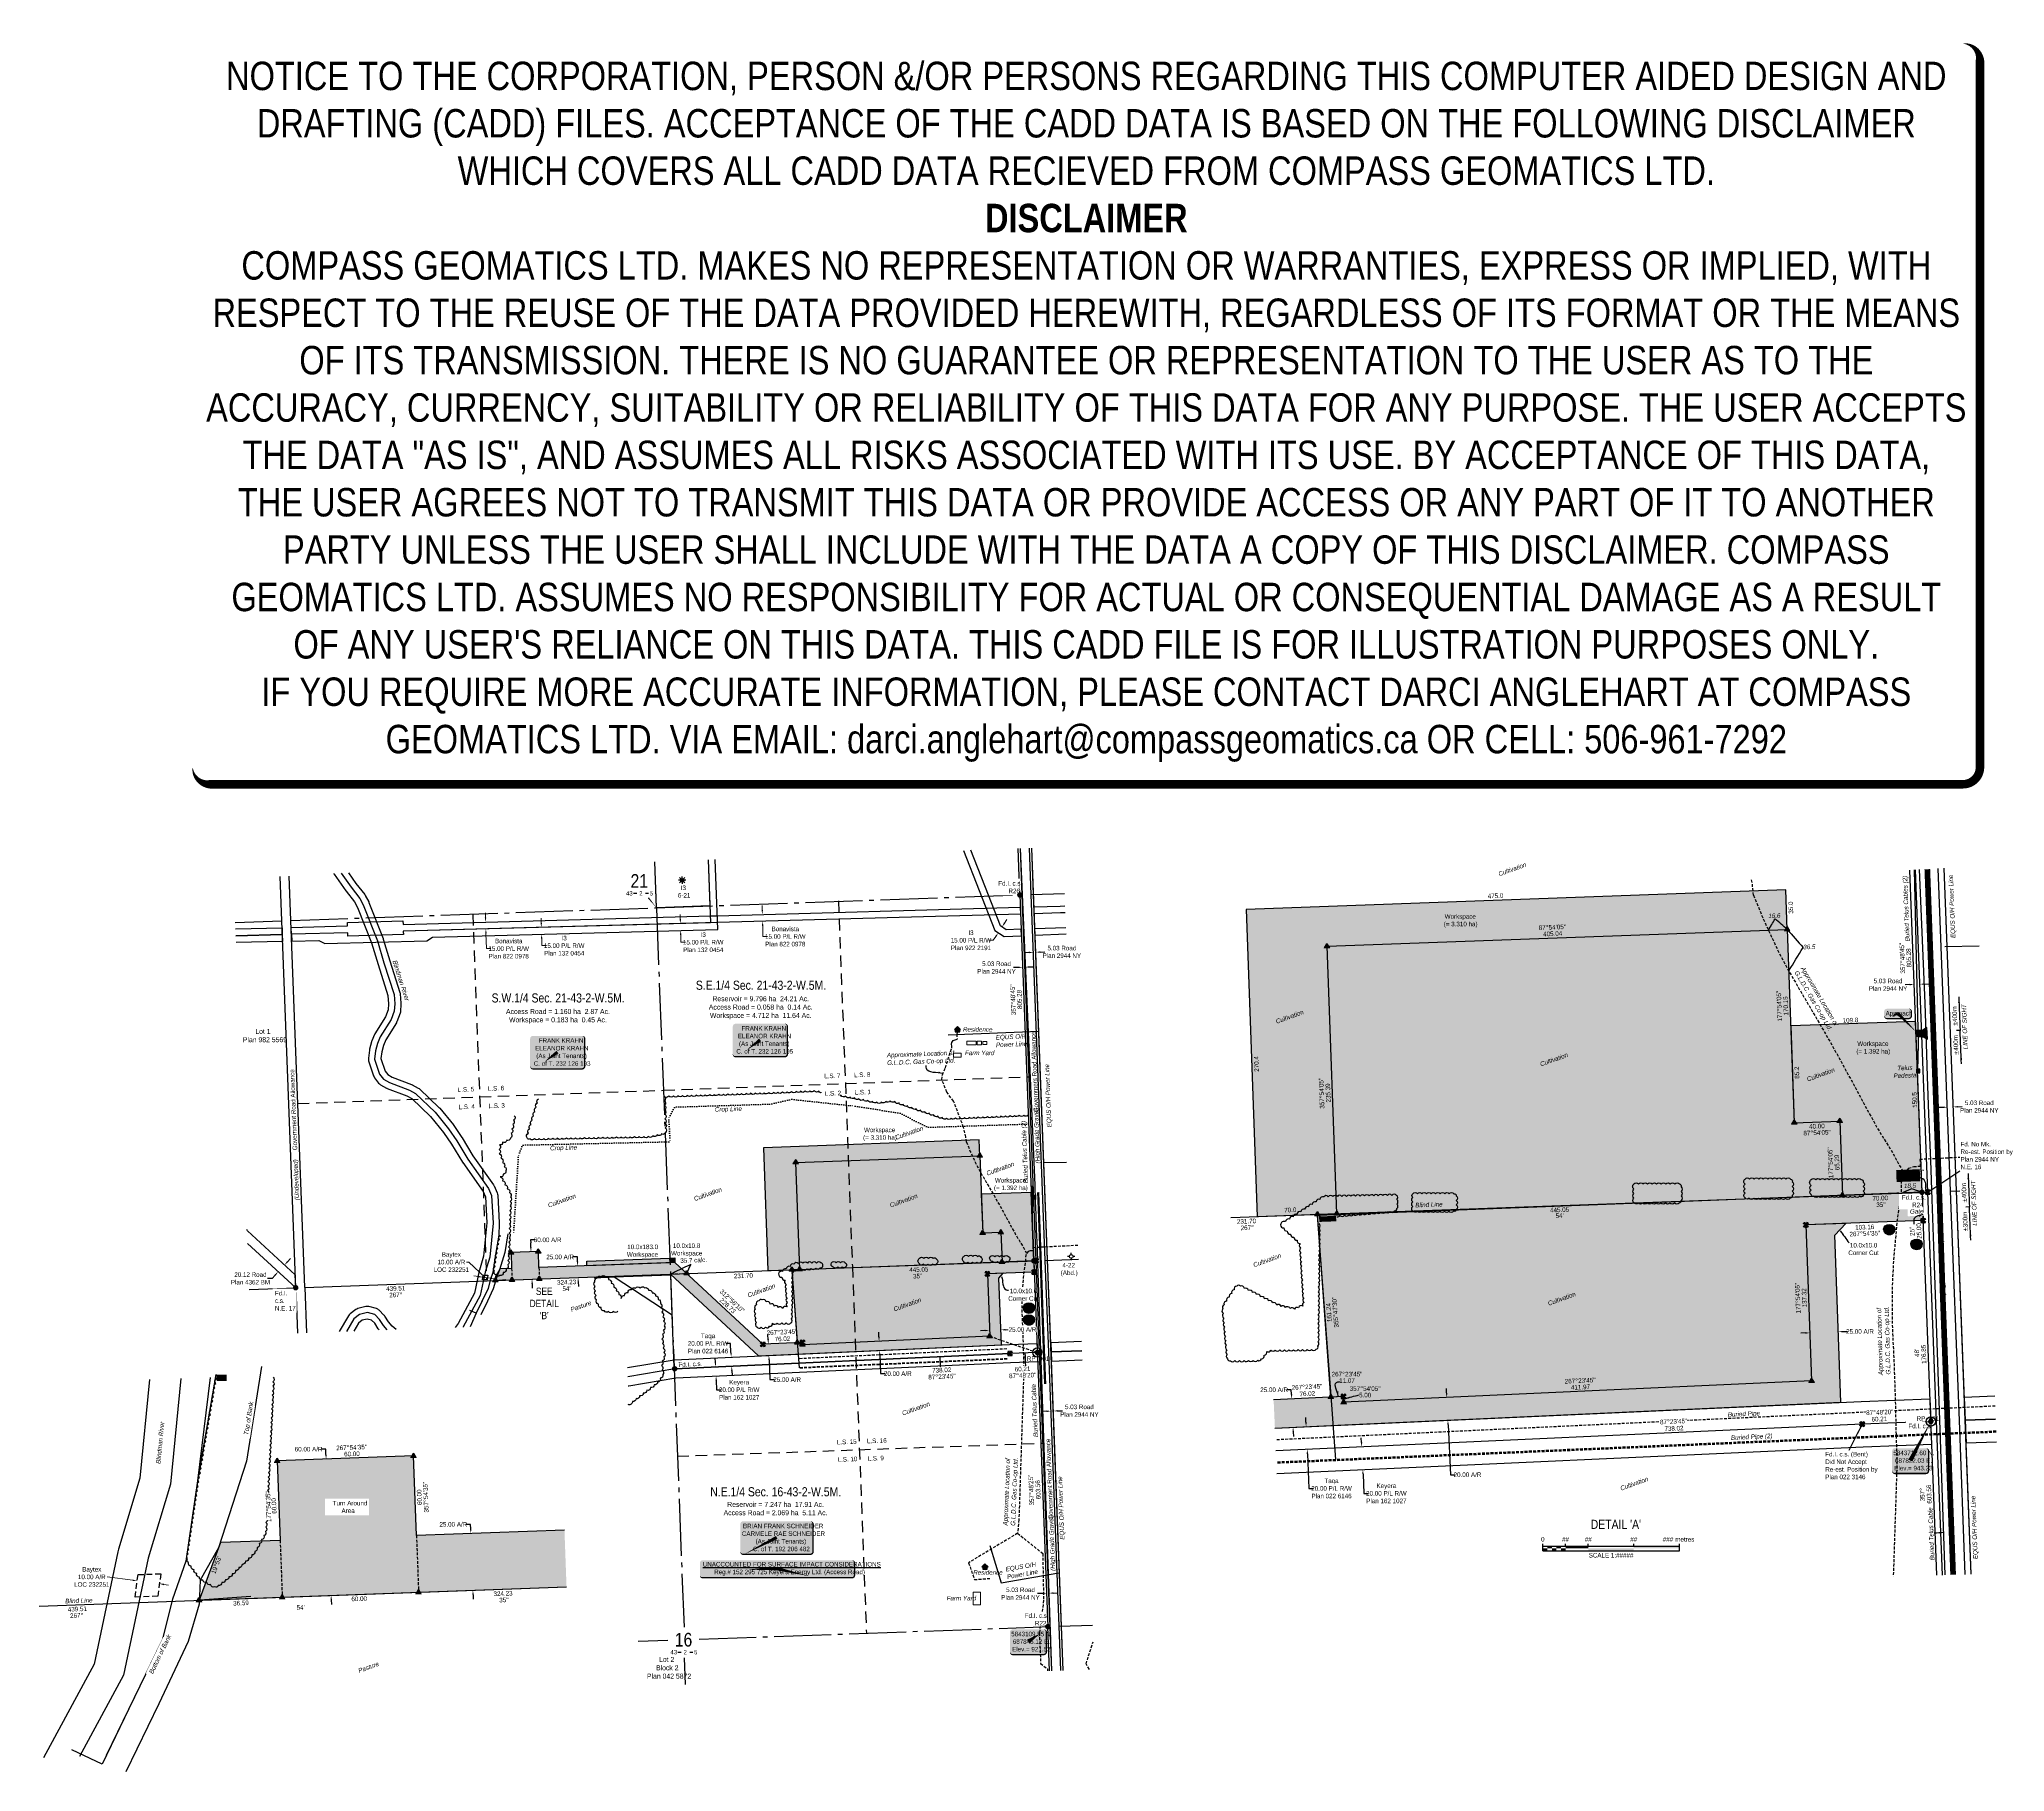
# Model space of a CAD drawing. Extents: x 685628 to 689949, y 5842791 to 5846601.
import ezdxf
from ezdxf.enums import TextEntityAlignment as Align

# ---------------------------------------------------------------- set-up
doc = ezdxf.new("R2010")
doc.units = 0
doc.header["$LTSCALE"] = 5
for name, pattern in [('0', [1, 1, 0]), ('foc-ACCESSROAD', [3.75, 2.5, -1.25]), ('foc-LSD', [8, 5, -3]), ('foc-QUARTERLINE', [33, 25, -3, 2, -3]), ('foc-TIELINE', [1.875, 1.25, -0.625]), ('foc-TOPO', [1, 0.2, -0.8]), ('foc-TRAV', [1.875, 1.25, -0.625]), ('UG_PIPE', [1.875, 1.25, -0.625])]:
    doc.linetypes.add(name, pattern=pattern)
for name, color, linetype in [('10', 1, 'Continuous'), ('35', 37, 'Continuous'), ('9', 3, 'Continuous'), ('AS-CABLE', 224, 'foc-CABLE'), ('AS-FENCE', 48, 'foc-FENCE'), ('AS-PIPE-UG', 44, 'UG_PIPE'), ('AS-PIPE-UG-T', 44, 'Continuous'), ('AS-POWER', 104, 'foc-POWER'), ('AS-RESIDENCE', 14, 'Continuous'), ('AS-ROADS', 254, 'Continuous'), ('AS-TELEPHONE-T', 224, 'Continuous'), ('AS-TELUS', 224, 'foc-TEL'), ('AS-UNDERLAY-H', 141, 'Continuous'), ('C-AR', 13, 'foc-ACCESSROAD'), ('C-SYMBOL', 7, 'Continuous'), ('C-WS-S', 13, 'Continuous'), ('CG-NOTES', 7, 'Continuous'), ('DETAIL-T', 7, 'Continuous'), ('F-RW', 190, 'Continuous'), ('F-WS-S', 190, 'Continuous'), ('L-AREAREQUIRED', 7, 'Continuous'), ('L-BD', 7, 'Continuous'), ('L-BD 0', 7, 'Continuous'), ('L-BD 2', 7, 'Continuous'), ('L-BD1', 253, 'Continuous'), ('L-MON', 1, 'Continuous'), ('L-MON 1', 1, 'Continuous'), ('L-MON 2', 1, 'Continuous'), ('L-MON-T', 1, 'Continuous'), ('L-MON-T 2', 1, 'Continuous'), ('L-QSEC', 8, 'foc-QUARTERLINE'), ('L-ROAD-T', 7, 'Continuous'), ('L-SEC', 7, 'Continuous'), ('L-SECLBL', 7, 'Continuous'), ('L-SECTION-LSD', 7, 'foc-LSD'), ('L-SECTION-LSD 1', 7, 'foc-LSD'), ('L-TIE', 7, 'foc-TIELINE'), ('L-TITLEDB', 4, 'Continuous'), ('L-TITLEDB-T', 4, 'Continuous'), ('P-CROSSINGS', 250, 'Continuous'), ('P-PROPOSED', 10, 'Continuous'), ('P-PROPOSED 1', 10, 'Continuous'), ('P-PROPOSED 2', 10, 'Continuous'), ('P-PROPOSED-H', 21, 'Continuous'), ('P-PROPOSED-H 1', 21, 'Continuous'), ('P-PROPOSED-H 2', 21, 'Continuous'), ('P-TEMP-H', 41, 'Continuous'), ('P-TEMP-H 1', 41, 'Continuous'), ('P-TEMP-H 2', 41, 'Continuous'), ('P-TEMP_WORKSPACE', 46, 'Continuous'), ('P-TEMP_WORKSPACE 1', 46, 'Continuous'), ('P-TEMP_WORKSPACE 2', 46, 'Continuous'), ('P-TRAV', 4, 'foc-TRAV'), ('P-TXT', 4, 'Continuous'), ('T-BUSH', 110, '0'), ('T-GENERAL', 48, 'foc-TOPO'), ('T-SLOPE', 48, 'Continuous'), ('T-WATER', 160, 'Continuous'), ('T-WATER-T', 170, 'Continuous')]:
    doc.layers.add(name, color=color, linetype=linetype)
for name, color, linetype, lineweight in [('AS-GENERAL', 48, 'Continuous', 18), ('C-AR-T', 13, 'Continuous', 9), ('C-WS-T', 13, 'Continuous', 9), ('F-RW-T', 190, 'Continuous', 9), ('F-WS-T', 190, 'Continuous', 9), ('P-TEMP-T', 46, 'Continuous', 18), ('T-TEXT', 48, 'Continuous', 18), ('T-TIE-T', 201, 'Continuous', 18)]:
    doc.layers.add(name, color=color, linetype=linetype, lineweight=lineweight)
doc.layers.add('DISCLAIMER', color=7, linetype='Continuous', plot=False)
doc.styles.add('100L', font='ARIALN.TTF', dxfattribs={"height": 11})
doc.styles.add('175L', font='ARIALN.TTF', dxfattribs={"height": 20})
doc.styles.add('80', font='ARIALN.TTF', dxfattribs={"height": 10})
doc.styles.add('80CG', font='ARIALN.TTF', dxfattribs={"height": 10})
doc.styles.add('80L', font='ARIALN.TTF', dxfattribs={"height": 10})
doc.styles.add('80LS', font='ARIALNI.TTF', dxfattribs={"height": 10})
doc.styles.add('Crossing', font='ARIALN.TTF', dxfattribs={"height": 10})
doc.styles.add('foc-LtypeFont', font='ARIALN.TTF', dxfattribs={"height": 7.35})
doc.styles.add('MtXpl_Arial_Narrow', font='ARIALNI.TTF')
doc.styles.add('SIMPLEX', font='ARIALN.TTF')
doc.linetypes.add('foc-CABLE', pattern='A,2,-1,["C",foc-LtypeFont,S=0.2,R=0,X=-0.625,Y=-0.75],-1.24,8', length=12.24)
doc.linetypes.add('foc-FENCE', pattern='A,10,-1,["X",foc-LtypeFont,S=0.2,R=0,X=-0.625,Y=-0.75],-1.24', length=12.24)
doc.linetypes.add('foc-POWER', pattern='A,6,-1,["P",foc-LtypeFont,S=0.2,R=0,X=-0.625,Y=-0.75],-1.24,4', length=12.24)
doc.linetypes.add('foc-POWER-NOLINE', pattern='A,0,-4,["P",foc-LtypeFont,S=0.2,R=0,X=-0.625,Y=-0.75],-8.24', length=12.24)
doc.linetypes.add('foc-TEL', pattern='A,2,-1,["T",foc-LtypeFont,S=0.2,R=0,X=-0.425,Y=-0.75],-1.24,8', length=12.24)
doc.linetypes.add('foc-TEL-NOLINE', pattern='A,0,-2,["T",foc-LtypeFont,S=0.2,R=0,X=-0.425,Y=-0.75],-10.24', length=12.24)
doc.linetypes.add('foc-TOPO-flowdirection-NOLINE', pattern='A,0,[">",foc-LtypeFont,S=0.3,R=0,X=0,Y=-0.945],-20,[">",foc-LtypeFont,S=0.3,R=0,X=0,Y=-0.945],0', length=20)
doc.dimstyles.new('COMPASS', dxfattribs={"dimscale": 5, "dimtxt": 10, "dimasz": 2.5, "dimexe": 0.2, "dimexo": 0.0625, "dimgap": 0.5, "dimtad": 0, "dimtih": 1, "dimtoh": 1, "dimzin": 0, "dimdsep": 46, "dimtxsty": '80', "dimcen": 0.1, "dimse1": 1, "dimse2": 1, "dimclrd": 256, "dimclrt": 256, "dimaunit": 1, "dimadec": 4, "dimazin": 0, "dimtfac": 0.06, "dimtofl": 0, "dimtmove": 0, "dimatfit": 1, "dimfxl": 0.2, "dimtolj": 1, "dimtzin": 0, "dimlwd": -1, "dimarcsym": 0})
doc.dimstyles.new('Compass 5 000', dxfattribs={"dimscale": 5, "dimtxt": 9, "dimasz": 2, "dimexe": 0.2, "dimexo": 0.0625, "dimgap": 0.5, "dimtad": 0, "dimtih": 1, "dimtoh": 1, "dimzin": 0, "dimdsep": 46, "dimtxsty": '80CG', "dimcen": 0.1, "dimse1": 1, "dimse2": 1, "dimclrd": 256, "dimclrt": 256, "dimaunit": 1, "dimadec": 4, "dimazin": 0, "dimtfac": 0.06, "dimtofl": 0, "dimtmove": 0, "dimatfit": 1, "dimfxl": 0.2, "dimtolj": 1, "dimtzin": 0, "dimlwd": -1, "dimarcsym": 0})

# ---------------------------------------------------------------- blocks, each defined once
blk = doc.blocks.new('fdia')
at = {"color": 255, "const_width": 1}
blk.add_lwpolyline([(-0.5, 0, 1), (0.5, 0, 1)], format="xyb", close=True, dxfattribs=at)
blk = doc.blocks.new('Fdiaa')
blk.add_blockref('fdia', (0, 0))
blk = doc.blocks.new('fdib')
at = {"color": 1, "const_width": 1.6}
blk.add_lwpolyline([(-0.4, 0, 1), (0.4, 0, 1)], format="xyb", close=True, dxfattribs=at)
at = {"color": 1}
blk.add_circle((0, 0), 0.8, dxfattribs=at)
blk = doc.blocks.new('Fdibb')
blk.add_blockref('fdib', (0, 0))
blk = doc.blocks.new('fdicc')
for name in ['Fdibb', 'Fdiaa']:
    blk.add_blockref(name, (0, 0))
blk = doc.blocks.new('FDI')
blk.add_blockref('fdicc', (0, 0))
blk = doc.blocks.new('TRIA')
blk.add_hatch(color=255).paths.add_polyline_path([(-0.04, 1.52), (-1.47, -0.87), (1.39, -0.87)])
blk = doc.blocks.new('TRIAA')
blk.add_blockref('TRIA', (0, 0))
blk = doc.blocks.new('TRIB')
at = {"color": 1}
blk.add_lwpolyline([(-1.12, -0.67), (-0.04, 1.13), (1.04, -0.67)], close=True, dxfattribs=at)
blk = doc.blocks.new('TRIBB')
blk.add_blockref('TRIB', (0, 0))
blk = doc.blocks.new('TRICC')
for name in ['TRIAA', 'TRIBB']:
    blk.add_blockref(name, (0, 0))
blk = doc.blocks.new('plspike')
blk.add_blockref('TRICC', (0, 0))
blk = doc.blocks.new('L-SECLBL')
at = {"layer": '9', "color": 7}
for p, q in [((-5.1, -27.8), (-12.3, -27.8)), ((20.7, -27.8), (13.5, -27.8))]:
    blk.add_line(p, q, dxfattribs=at)
at = {"layer": '10', "color": 2, "style": 'SIMPLEX'}
blk.add_attdef('SEC', text='', height=30, dxfattribs=at).set_placement((0, 0), align=Align.MIDDLE)
at = {"layer": '10', "color": 5, "style": '80L'}
blk.add_attdef('TWP', text='', height=9.5, dxfattribs=at).set_placement((-14.4, -27.4), align=Align.MIDDLE_RIGHT)
blk.add_attdef('RGE', text='', height=9.5, dxfattribs=at).set_placement((3.6, -27.4), align=Align.MIDDLE_CENTER)
blk.add_attdef('MER', text='', height=9.5, dxfattribs=at).set_placement((23.2, -27.4), align=Align.MIDDLE_LEFT)
blk = doc.blocks.new('GABD')
for p, q in [((-0.81, 0), (-1.62, 0)), ((0, 0.81), (0, 1.62)), ((1.62, 0), (0.81, 0)), ((0, -0.81), (0, -1.62))]:
    blk.add_line(p, q)
blk.add_circle((0, 0), 0.8)
blk = doc.blocks.new('GAS')
h = blk.add_hatch(color=255)
h.dxf.hatch_style = 1
edge = h.paths.add_edge_path()
edge.add_arc((0, 0), 0.9, 0, 360)
for p, q in [((-0.81, 0), (-1.62, 0)), ((-0.57, 0.57), (-1.14, 1.14)), ((0, 0.81), (0, 1.62)), ((0.57, 0.57), (1.14, 1.14)), ((1.62, 0), (0.81, 0)), ((-0.57, -0.57), (-1.14, -1.14)), ((0, -0.81), (0, -1.62)), ((1.14, -1.14), (0.57, -0.57))]:
    blk.add_line(p, q)
blk.add_circle((0, 0), 0.8)
blk = doc.blocks.new('*U373')
h = blk.add_hatch(color=59)
edge = h.paths.add_edge_path()
edge.add_line((-54, -37), (54, -37))
edge.add_arc((54, -31), 6, 270, 360)
edge.add_line((60, -31), (60, 29.5))
edge.add_arc((54, 29.5), 6, 0, 90)
edge.add_line((54, 35.5), (-54, 35.5))
edge.add_arc((-54, 29.5), 6, 90, 180)
edge.add_line((-60, 29.5), (-60, -31))
edge.add_arc((-54, -31), 6, 180, 270)
at = {"color": 1, "flags": 128}
blk.add_lwpolyline([(-54, -37, 3, 3, 0), (54, -37, 3, 3, 0.414214), (60, -31, 3, 3, 0), (60, 29.5, 3, 0, 0.414214), (54, 35.5, 0, 0, 0), (-54, 35.5, 0, 0, 0.414214), (-60, 29.5, 0, 0, 0), (-60, -31, 0, 3, 0.414214)], format="xyseb", close=True, dxfattribs=at)
blk.add_lwpolyline([(-29.4, -22.4, 0, 7.5, 0), (0, 0, 0, 0, 0)], format="xyseb", dxfattribs=at)
at = {"color": 1, "style": '80'}
blk.add_attdef('ENTER_TEXT_001', (-36, -5), '', height=10, dxfattribs=at)
blk = doc.blocks.new('*U371')
h = blk.add_hatch(color=59)
edge = h.paths.add_edge_path()
edge.add_line((-74, -37), (74, -37))
edge.add_arc((74, -31), 6, 270, 360)
edge.add_line((80, -31), (80, 29.5))
edge.add_arc((74, 29.5), 6, 0, 90)
edge.add_line((74, 35.5), (-74, 35.5))
edge.add_arc((-74, 29.5), 6, 90, 180)
edge.add_line((-80, 29.5), (-80, -31))
edge.add_arc((-74, -31), 6, 180, 270)
at = {"color": 1, "flags": 128}
blk.add_lwpolyline([(-74, -37, 3, 3, 0), (74, -37, 3, 3, 0.414214), (80, -31, 3, 3, 0), (80, 29.5, 3, 0, 0.414214), (74, 35.5, 0, 0, 0), (-74, 35.5, 0, 0, 0.414214), (-80, 29.5, 0, 0, 0), (-80, -31, 0, 3, 0.414214)], format="xyseb", close=True, dxfattribs=at)
blk.add_lwpolyline([(-72.5, -37.6, 0, 7.5, 0), (0, 0, 0, 0, 0)], format="xyseb", dxfattribs=at)
at = {"color": 1, "style": '80'}
blk.add_attdef('ENTER_TEXT_001', (-36, -5), '', height=10, dxfattribs=at)
blk = doc.blocks.new('*D376')
at = {"layer": 'F-RW', "transparency": 16777216}
for p, q in [((687147.6, 5843732.4), (687137.6, 5843732.4)), ((687148.5, 5843712.4), (687147.6, 5843732.4)), ((687150.4, 5843672.5), (687150.8, 5843662.5))]:
    blk.add_line(p, q, dxfattribs=at)
for points in [[(687150.2, 5843712.5), (687146.9, 5843712.3), (687149, 5843702.4)], [(687152, 5843672.5), (687148.7, 5843672.4), (687149.9, 5843682.4)]]:
    blk.add_solid(points, dxfattribs=at)
at = {"layer": 'F-RW', "transparency": 16777216, "insert": (687098.1, 5843732.4), "char_height": 10, "attachment_point": 5, "style": '80CG'}
blk.add_mtext('\\A1;Taqa\\P20.00 P/L R/W\\PPlan 022 6146', dxfattribs=at)
blk = doc.blocks.new('*D377')
at = {"layer": 'F-RW-T', "transparency": 16777216}
for p, q in [((686731.3, 5844657.6), (686731, 5844667.6)), ((686732.3, 5844622.6), (686732.7, 5844607.4)), ((686732.7, 5844607.4), (686742.7, 5844607.4))]:
    blk.add_line(p, q, dxfattribs=at)
for points in [[(686733, 5844657.6), (686729.6, 5844657.5), (686731.6, 5844647.6)], [(686733.9, 5844622.6), (686730.6, 5844622.5), (686732, 5844632.6)]]:
    blk.add_solid(points, dxfattribs=at)
at = {"layer": 'F-RW-T', "transparency": 16777216, "insert": (686781.8, 5844607.4), "char_height": 10, "attachment_point": 5, "style": '80CG'}
blk.add_mtext('\\A1;I3\\P15.00 P/L R/W\\PPlan 132 0454', dxfattribs=at)
blk = doc.blocks.new('*D378')
at = {"layer": 'F-RW-T', "transparency": 16777216}
for p, q in [((687749.8, 5844656.9), (687755.3, 5844665.3)), ((687725.2, 5844619.2), (687715.2, 5844619.2)), ((687730.7, 5844627.6), (687725.2, 5844619.2))]:
    blk.add_line(p, q, dxfattribs=at)
for points in [[(687748.4, 5844657.8), (687751.2, 5844656), (687744.4, 5844648.5)], [(687729.3, 5844628.5), (687732.1, 5844626.7), (687736.2, 5844636)]]:
    blk.add_solid(points, dxfattribs=at)
at = {"layer": 'F-RW-T', "transparency": 16777216, "insert": (687676.1, 5844619.2), "char_height": 10, "attachment_point": 5, "style": '80CG'}
blk.add_mtext('\\A1;I3\\P15.00 P/L R/W\\PPlan 922 2191', dxfattribs=at)
blk = doc.blocks.new('*D380')
at = {"layer": 'F-RW', "transparency": 16777216}
for p, q in [((687114.2, 5843690.8), (687113.7, 5843700.8)), ((687116, 5843650.9), (687116.9, 5843630.7)), ((687116.9, 5843630.7), (687126.9, 5843630.7))]:
    blk.add_line(p, q, dxfattribs=at)
for points in [[(687115.9, 5843690.9), (687112.5, 5843690.7), (687114.7, 5843680.8)], [(687117.7, 5843651), (687114.4, 5843650.8), (687115.6, 5843660.9)]]:
    blk.add_solid(points, dxfattribs=at)
at = {"layer": 'F-RW', "transparency": 16777216, "insert": (687166.5, 5843630.7), "char_height": 10, "attachment_point": 5, "style": '80CG'}
blk.add_mtext('\\A1;Keyera\\P20.00 P/L R/W\\PPlan 162 1027', dxfattribs=at)
blk = doc.blocks.new('*D381')
at = {"layer": 'F-RW-T', "transparency": 16777216}
for p, q in [((686608.9, 5844669.3), (686608.6, 5844679.3)), ((686609.8, 5844634.2), (686610.7, 5844600.9)), ((686610.7, 5844600.9), (686620.7, 5844600.9))]:
    blk.add_line(p, q, dxfattribs=at)
for points in [[(686610.5, 5844669.3), (686607.2, 5844669.2), (686609.1, 5844659.3)], [(686611.5, 5844634.2), (686608.2, 5844634.1), (686609.5, 5844644.2)]]:
    blk.add_solid(points, dxfattribs=at)
at = {"layer": 'F-RW-T', "transparency": 16777216, "insert": (686659.8, 5844600.9), "char_height": 10, "attachment_point": 5, "style": '80CG'}
blk.add_mtext('\\A1;Bonavista\\P15.00 P/L R/W\\PPlan 822 0978', dxfattribs=at)
blk = doc.blocks.new('*D382')
at = {"layer": 'F-RW-T', "transparency": 16777216}
for p, q in [((687217.2, 5844686), (687216.9, 5844696)), ((687218.2, 5844651), (687218.8, 5844627.5)), ((687218.8, 5844627.5), (687228.8, 5844627.5))]:
    blk.add_line(p, q, dxfattribs=at)
for points in [[(687218.9, 5844686.1), (687215.5, 5844686), (687217.5, 5844676)], [(687219.8, 5844651.1), (687216.5, 5844651), (687217.9, 5844661)]]:
    blk.add_solid(points, dxfattribs=at)
at = {"layer": 'F-RW-T', "transparency": 16777216, "insert": (687267.9, 5844627.5), "char_height": 10, "attachment_point": 5, "style": '80CG'}
blk.add_mtext('\\A1;Bonavista\\P15.00 P/L R/W\\PPlan 822 0978', dxfattribs=at)
blk = doc.blocks.new('*D383')
at = {"layer": 'F-RW-T', "transparency": 16777216}
for p, q in [((687037.1, 5844666), (687036.8, 5844676)), ((687038, 5844631), (687038.5, 5844614.9)), ((687038.5, 5844614.9), (687048.5, 5844614.9))]:
    blk.add_line(p, q, dxfattribs=at)
for points in [[(687038.7, 5844666.1), (687035.4, 5844666), (687037.3, 5844656)], [(687039.7, 5844631), (687036.3, 5844630.9), (687037.7, 5844641)]]:
    blk.add_solid(points, dxfattribs=at)
at = {"layer": 'F-RW-T', "transparency": 16777216, "insert": (687087.5, 5844614.9), "char_height": 10, "attachment_point": 5, "style": '80CG'}
blk.add_mtext('\\A1;I3\\P15.00 P/L R/W\\PPlan 132 0454', dxfattribs=at)
blk = doc.blocks.new('*D385')
at = {"layer": 'P-TXT', "transparency": 16777216}
for p, q in [((686810.7, 5843922.7), (686800.7, 5843922.7)), ((686811, 5843912.7), (686810.7, 5843922.7)), ((686812.7, 5843867.7), (686813, 5843857.7))]:
    blk.add_line(p, q, dxfattribs=at)
for points in [[(686812.7, 5843912.7), (686809.4, 5843912.6), (686811.4, 5843902.7)], [(686814.3, 5843867.8), (686811, 5843867.6), (686812.3, 5843877.7)]]:
    blk.add_solid(points, dxfattribs=at)
at = {"layer": 'P-TXT', "transparency": 16777216, "insert": (686772.9, 5843922.7), "char_height": 10, "attachment_point": 5, "style": '80CG'}
blk.add_mtext('\\A1;25.00 A/R', dxfattribs=at)
blk = doc.blocks.new('*D386')
at = {"layer": 'P-TXT', "transparency": 16777216}
for p, q in [((687473.8, 5843747.2), (687473.3, 5843757.2)), ((687475.6, 5843707.3), (687477.4, 5843666.1)), ((687477.4, 5843666.1), (687487.4, 5843666.1))]:
    blk.add_line(p, q, dxfattribs=at)
for points in [[(687475.4, 5843747.3), (687472.1, 5843747.2), (687474.2, 5843737.2)], [(687477.2, 5843707.3), (687473.9, 5843707.2), (687475.1, 5843717.3)]]:
    blk.add_solid(points, dxfattribs=at)
at = {"layer": 'P-TXT', "transparency": 16777216, "insert": (687515.2, 5843666.1), "char_height": 10, "attachment_point": 5, "style": '80CG'}
blk.add_mtext('\\A1;20.00 A/R', dxfattribs=at)
blk = doc.blocks.new('*D390')
at = {"layer": 'F-RW', "transparency": 16777216}
for p, q in [((688412.6, 5843559.5), (688412.1, 5843569.5)), ((688415.8, 5843489.6), (688419.2, 5843413.6)), ((688419.2, 5843413.6), (688429.2, 5843413.6))]:
    blk.add_line(p, q, dxfattribs=at)
for points in [[(688414.3, 5843559.6), (688410.9, 5843559.4), (688413, 5843549.5)], [(688417.4, 5843489.6), (688414.1, 5843489.5), (688415.3, 5843499.6)]]:
    blk.add_solid(points, dxfattribs=at)
at = {"layer": 'F-RW', "transparency": 16777216, "insert": (688468.8, 5843413.6), "char_height": 10, "attachment_point": 5, "style": '80CG'}
blk.add_mtext('\\A1;Taqa\\P20.00 P/L R/W\\PPlan 022 6146', dxfattribs=at)
blk = doc.blocks.new('*D391')
at = {"layer": 'F-RW', "transparency": 16777216}
for p, q in [((688534.8, 5843515), (688534.3, 5843525)), ((688538, 5843445.1), (688539.9, 5843402.8)), ((688539.9, 5843402.8), (688549.9, 5843402.8))]:
    blk.add_line(p, q, dxfattribs=at)
for points in [[(688536.4, 5843515.1), (688533.1, 5843514.9), (688535.2, 5843505)], [(688539.6, 5843445.2), (688536.3, 5843445), (688537.5, 5843455.1)]]:
    blk.add_solid(points, dxfattribs=at)
at = {"layer": 'F-RW', "transparency": 16777216, "insert": (688589.4, 5843402.8), "char_height": 10, "attachment_point": 5, "style": '80CG'}
blk.add_mtext('\\A1;Keyera\\P20.00 P/L R/W\\PPlan 162 1027', dxfattribs=at)
blk = doc.blocks.new('*D392')
at = {"layer": 'P-TXT', "transparency": 16777216}
for p, q in [((689510.5, 5843755.5), (689500.5, 5843755.1)), ((689592.9, 5843758.5), (689602.9, 5843758.9))]:
    blk.add_line(p, q, dxfattribs=at)
at = {"layer": 'P-TXT', "linetype": 'Continuous', "transparency": 16777216}
for points in [[(689510.4, 5843757.2), (689510.6, 5843753.8), (689520.5, 5843755.9)], [(689592.9, 5843760.2), (689593, 5843756.9), (689582.9, 5843758.2)]]:
    blk.add_solid(points, dxfattribs=at)
at = {"layer": 'P-TXT', "linetype": 'Continuous', "transparency": 16777216, "insert": (689630.7, 5843758.9), "char_height": 10, "attachment_point": 5, "style": '80CG'}
blk.add_mtext('\\A1;25.00 A/R', dxfattribs=at)
blk = doc.blocks.new('*U465')
h = blk.add_hatch(color=255)
edge = h.paths.add_edge_path()
edge.add_line((-24, -11.5), (24, -11.5))
edge.add_arc((24, -5.5), 6, 270, 360)
edge.add_line((30, -5.5), (30, 4))
edge.add_arc((24, 4), 6, 0, 90)
edge.add_line((24, 10), (-24, 10))
edge.add_arc((-24, 4), 6, 90, 180)
edge.add_line((-30, 4), (-30, -5.5))
edge.add_arc((-24, -5.5), 6, 180, 270)
at = {"color": 1, "flags": 128}
blk.add_lwpolyline([(-24, -11.5, 3, 3, 0), (24, -11.5, 3, 3, 0.414214), (30, -5.5, 3, 3, 0), (30, 4, 3, 0, 0.414214), (24, 10, 0, 0, 0), (-24, 10, 0, 0, 0.414214), (-30, 4, 0, 0, 0), (-30, -5.5, 0, 3, 0.414214)], format="xyseb", close=True, dxfattribs=at)
for points in [[(-13, -7.3, 0, 7.5, 0), (0, 0, 0, 0, 0)], [(41.5, -41.9, 0, 7.5, 0), (0, 0, 0, 0, 0)]]:
    blk.add_lwpolyline(points, format="xyseb", dxfattribs=at)
at = {"color": 1, "style": '80'}
blk.add_attdef('ENTER_TEXT_001', (-26.8, -4.9), '', height=10, dxfattribs=at)
blk = doc.blocks.new('*D398')
at = {"layer": 'L-TITLEDB-T', "transparency": 16777216}
for p, q in [((686173.6, 5843912.3), (686180.3, 5843919.7)), ((686139.6, 5843875.5), (686129.6, 5843875.5)), ((686146.4, 5843882.8), (686139.6, 5843875.5))]:
    blk.add_line(p, q, dxfattribs=at)
for points in [[(686145.1, 5843884), (686147.6, 5843881.7), (686153.1, 5843890.2)], [(686172.3, 5843913.4), (686174.8, 5843911.2), (686166.8, 5843905)]]:
    blk.add_solid(points, dxfattribs=at)
at = {"layer": 'L-TITLEDB-T', "transparency": 16777216, "insert": (686092, 5843875.5), "char_height": 10, "attachment_point": 5, "style": '80CG'}
blk.add_mtext('\\A1;20.12 Road\\PPlan 4362 BM', dxfattribs=at)
blk = doc.blocks.new('*U400')
h = blk.add_hatch(color=254)
edge = h.paths.add_edge_path()
edge.add_line((-34, -28.5), (34, -28.5))
edge.add_arc((34, -22.5), 6, 270, 360)
edge.add_line((40, -22.5), (40, 21))
edge.add_arc((34, 21), 6, 0, 90)
edge.add_line((34, 27), (-34, 27))
edge.add_arc((-34, 21), 6, 90, 180)
edge.add_line((-40, 21), (-40, -22.5))
edge.add_arc((-34, -22.5), 6, 180, 270)
at = {"color": 1, "flags": 128}
blk.add_lwpolyline([(-34, -28.5, 3, 3, 0), (34, -28.5, 3, 3, 0.414214), (40, -22.5, 3, 3, 0), (40, 21, 3, 0, 0.414214), (34, 27, 0, 0, 0), (-34, 27, 0, 0, 0.414214), (-40, 21, 0, 0, 0), (-40, -22.5, 0, 3, 0.414214)], format="xyseb", close=True, dxfattribs=at)
blk.add_lwpolyline([(26, 17.8, 0, 10, 0), (0, 0, 5, 5, 0)], format="xyseb", dxfattribs=at)
at = {"color": 1, "style": '80'}
blk.add_attdef('ENTER_TEXT_001', (-36, -5), '', height=10, dxfattribs=at)
blk = doc.blocks.new('*U475')
at = {"color": 0}
for p, q in [((-150, 0), (-150, 15)), ((-150, 10), (150.2, 10)), ((-150, 0), (150.2, 0)), ((-100, 10), (-100, 15)), ((-50, 10), (-50, 15)), ((50, 10), (50, 15)), ((150.2, 0), (150.2, 15))]:
    blk.add_line(p, q, dxfattribs=at)
for points in [[(-150, 5), (-140, 5), (-150, 0), (-140, 0)], [(-140, 10), (-130, 10), (-140, 5), (-130, 5)], [(-130, 5), (-120, 5), (-130, 0), (-120, 0)], [(-120, 10), (-110, 10), (-120, 5), (-110, 5)], [(-110, 5), (-100, 5), (-110, 0), (-100, 0)], [(-100, 10), (-50, 10), (-100, 5), (-50, 5)], [(-50, 5), (50, 5), (-50, 0), (50, 0)], [(50, 10), (150.2, 10), (50, 5), (150.2, 5)]]:
    blk.add_solid(points, dxfattribs=at)
at = {"color": 0, "style": '80'}
blk.add_text('metres', height=10, dxfattribs=at).set_placement((162.2, 20), align=Align.CENTER)
at = {"color": 0, "char_height": 10, "style": '80'}
for s, insert, attachment_point in [('0', (-150, 30.2), 2), ('##', (-100, 30.2), 2), ('##', (-50, 30.2), 2), ('##', (50, 30.2), 2), ('###', (136.7, 30.2), 3), ('SCALE 1:#####', (0.1, -5), 2)]:
    blk.add_mtext(s, dxfattribs=dict(at, insert=insert, attachment_point=attachment_point))
blk = doc.blocks.new('*D405')
at = {"layer": 'C-AR-T', "transparency": 16777216}
for p, q in [((686572.2, 5843911.5), (686567.2, 5843911.5)), ((686608.1, 5843877.6), (686572.2, 5843911.5)), ((686593.3, 5843879.6), (686583.4, 5843880.9)), ((686613, 5843877), (686603.3, 5843878.3)), ((686622.9, 5843875.6), (686632.9, 5843874.3))]:
    blk.add_line(p, q, dxfattribs=at)
for points in [[(686593.6, 5843881.2), (686593.1, 5843877.9), (686603.3, 5843878.3)], [(686623.2, 5843877.3), (686622.7, 5843874), (686613, 5843877)]]:
    blk.add_solid(points, dxfattribs=at)
at = {"layer": 'C-AR-T', "transparency": 16777216, "insert": (686533.7, 5843911.5), "char_height": 10, "attachment_point": 5, "style": '80CG'}
blk.add_mtext('\\A1;Baytex\\P10.00 A/R\\PLOC 232251', dxfattribs=at)
blk = doc.blocks.new('*D411')
at = {"layer": 'P-TXT', "transparency": 16777216}
for p, q in [((686717.8, 5843960.3), (686707.8, 5843960.3)), ((686707.8, 5843960.3), (686708.1, 5843953.9)), ((686708.4, 5843943.9), (686708.1, 5843953.9)), ((686711.4, 5843864), (686711.7, 5843854))]:
    blk.add_line(p, q, dxfattribs=at)
for points in [[(686710.1, 5843944), (686706.8, 5843943.9), (686708.8, 5843933.9)], [(686713, 5843864.1), (686709.7, 5843863.9), (686711, 5843874)]]:
    blk.add_solid(points, dxfattribs=at)
at = {"layer": 'P-TXT', "transparency": 16777216, "insert": (686745.5, 5843960.3), "char_height": 10, "attachment_point": 5, "style": '80CG'}
blk.add_mtext('\\A1;60.00 A/R', dxfattribs=at)
blk = doc.blocks.new('*D413')
at = {"layer": 'P-TXT', "transparency": 16777216}
for p, q in [((686575.8, 5843334.6), (686565.8, 5843334.6)), ((686576.2, 5843324.6), (686575.8, 5843334.6)), ((686581.5, 5843179.7), (686581.8, 5843169.7))]:
    blk.add_line(p, q, dxfattribs=at)
for points in [[(686577.9, 5843324.6), (686574.5, 5843324.5), (686576.6, 5843314.6)], [(686583.1, 5843179.7), (686579.8, 5843179.6), (686581.1, 5843189.7)]]:
    blk.add_solid(points, dxfattribs=at)
at = {"layer": 'P-TXT', "transparency": 16777216, "insert": (686538.1, 5843334.6), "char_height": 10, "attachment_point": 5, "style": '80CG'}
blk.add_mtext('\\A1;25.00 A/R', dxfattribs=at)
blk = doc.blocks.new('*D412')
at = {"layer": 'P-TXT', "transparency": 16777216}
for p, q in [((686257.6, 5843499.9), (686247.6, 5843499.9)), ((686258, 5843488), (686257.6, 5843499.9)), ((686269.7, 5843168.3), (686270.1, 5843158.3))]:
    blk.add_line(p, q, dxfattribs=at)
for points in [[(686259.7, 5843488.1), (686256.4, 5843488), (686258.4, 5843478.1)], [(686271.4, 5843168.4), (686268, 5843168.2), (686269.3, 5843178.3)]]:
    blk.add_solid(points, dxfattribs=at)
at = {"layer": 'P-TXT', "transparency": 16777216, "insert": (686219.9, 5843499.9), "char_height": 10, "attachment_point": 5, "style": '80CG'}
blk.add_mtext('\\A1;60.00 A/R', dxfattribs=at)
blk = doc.blocks.new('*D414')
at = {"layer": 'C-AR-T', "transparency": 16777216}
for p, q in [((685833.1, 5843211.5), (685776.7, 5843219)), ((685901.8, 5843202.4), (685911.7, 5843201.1))]:
    blk.add_line(p, q, dxfattribs=at)
at = {"layer": 'C-AR-T', "linetype": 'Continuous', "transparency": 16777216}
for points in [[(685833.3, 5843213.2), (685832.9, 5843209.9), (685843, 5843210.2)], [(685902, 5843204.1), (685901.6, 5843200.8), (685891.9, 5843203.8)]]:
    blk.add_solid(points, dxfattribs=at)
at = {"layer": 'C-AR-T', "linetype": 'Continuous', "transparency": 16777216, "insert": (685743.2, 5843219), "char_height": 10, "attachment_point": 5, "style": '80CG'}
blk.add_mtext('\\A1;Baytex\\P10.00 A/R\\PLOC 232251', dxfattribs=at)
blk = doc.blocks.new('TEMP')
h = blk.add_hatch(color=255)
h.dxf.hatch_style = 1
h.paths.add_polyline_path([(0, 0.25), (-0.67, 1.15), (-0.67, 0.67), (-1.15, 0.67), (-0.25, 0), (-1.15, -0.67), (-0.67, -0.67), (-0.67, -1.15), (0, -0.25), (0.67, -1.15), (0.67, -0.67), (1.15, -0.67), (0.25, 0), (1.15, 0.67), (0.67, 0.67), (0.67, 1.15)])
h.paths.add_polyline_path([(0.57, 0.85), (0.57, 0.57), (0.85, 0.57), (0.08, 0), (0.85, -0.57), (0.57, -0.57), (0.57, -0.85), (0, -0.08), (-0.57, -0.85), (-0.57, -0.57), (-0.85, -0.57), (-0.08, 0), (-0.85, 0.57), (-0.57, 0.57), (-0.57, 0.85), (0, 0.08)], flags=16)
h = blk.add_hatch(color=1)
h.dxf.hatch_style = 1
h.paths.add_polyline_path([(0, 0.08), (-0.57, 0.85), (-0.57, 0.57), (-0.85, 0.57), (-0.08, 0), (-0.85, -0.57), (-0.57, -0.57), (-0.57, -0.85), (0, -0.08), (0.57, -0.85), (0.57, -0.57), (0.85, -0.57), (0.08, 0), (0.85, 0.57), (0.57, 0.57), (0.57, 0.85)])
at = {"color": 1}
for p, q in [((-0.08, 0), (0.08, 0)), ((0, 0.08), (0, -0.08))]:
    blk.add_line(p, q, dxfattribs=at)
at = {"color": 255, "flags": 128}
blk.add_lwpolyline([(-0.25, 0), (-1.15, 0.67), (-0.67, 0.67), (-0.67, 1.15), (0, 0.25), (0.67, 1.15), (0.67, 0.67), (1.15, 0.67), (0.25, 0), (1.15, -0.67), (0.67, -0.67), (0.67, -1.15), (0, -0.25), (-0.67, -1.15), (-0.67, -0.67), (-1.15, -0.67)], close=True, dxfattribs=at)
at = {"color": 1, "flags": 128}
blk.add_lwpolyline([(-0.08, 0), (-0.85, 0.57), (-0.57, 0.57), (-0.57, 0.85), (0, 0.08), (0.57, 0.85), (0.57, 0.57), (0.85, 0.57), (0.08, 0), (0.85, -0.57), (0.57, -0.57), (0.57, -0.85), (0, -0.08), (-0.57, -0.85), (-0.57, -0.57), (-0.85, -0.57)], close=True, dxfattribs=at)
blk = doc.blocks.new('*D415')
at = {"layer": 'P-TXT', "transparency": 16777216}
for p, q in [((687230.2, 5843741.2), (687229.7, 5843751.1)), ((687232.2, 5843696.2), (687234.2, 5843653)), ((687234.2, 5843653), (687244.2, 5843653))]:
    blk.add_line(p, q, dxfattribs=at)
at = {"layer": 'P-TXT', "linetype": 'Continuous', "transparency": 16777216}
for points in [[(687231.8, 5843741.2), (687228.5, 5843741.1), (687230.6, 5843731.2)], [(687233.9, 5843696.3), (687230.6, 5843696.1), (687231.8, 5843706.2)]]:
    blk.add_solid(points, dxfattribs=at)
at = {"layer": 'P-TXT', "linetype": 'Continuous', "transparency": 16777216, "insert": (687271.9, 5843653), "char_height": 10, "attachment_point": 5, "style": '80CG'}
blk.add_mtext('\\A1;25.00 A/R', dxfattribs=at)
blk = doc.blocks.new('*D419')
at = {"layer": 'P-TXT', "transparency": 16777216}
for p, q in [((688380.4, 5843630.6), (688370.4, 5843630.6)), ((688380.8, 5843620.6), (688380.4, 5843630.6)), ((688384.6, 5843538.2), (688385, 5843528.2))]:
    blk.add_line(p, q, dxfattribs=at)
at = {"layer": 'P-TXT', "linetype": 'Continuous', "transparency": 16777216}
for points in [[(688382.5, 5843620.7), (688379.2, 5843620.5), (688381.3, 5843610.6)], [(688386.3, 5843538.3), (688382.9, 5843538.1), (688384.1, 5843548.2)]]:
    blk.add_solid(points, dxfattribs=at)
at = {"layer": 'P-TXT', "linetype": 'Continuous', "transparency": 16777216, "insert": (688342.6, 5843630.6), "char_height": 10, "attachment_point": 5, "style": '80CG'}
blk.add_mtext('\\A1;25.00 A/R', dxfattribs=at)
blk = doc.blocks.new('*U425')
h = blk.add_hatch(color=254)
edge = h.paths.add_edge_path()
edge.add_line((-34, -28.5), (34, -28.5))
edge.add_arc((34, -22.5), 6, 270, 360)
edge.add_line((40, -22.5), (40, 21))
edge.add_arc((34, 21), 6, 0, 90)
edge.add_line((34, 27), (-34, 27))
edge.add_arc((-34, 21), 6, 90, 180)
edge.add_line((-40, 21), (-40, -22.5))
edge.add_arc((-34, -22.5), 6, 180, 270)
at = {"color": 1, "flags": 128}
blk.add_lwpolyline([(45.1, 85.9, 0, 10, 0), (0, 0, 5, 5, 0)], format="xyseb", dxfattribs=at)
blk.add_lwpolyline([(-34, -28.5, 3, 3, 0), (34, -28.5, 3, 3, 0.414214), (40, -22.5, 3, 3, 0), (40, 21, 3, 0, 0.414214), (34, 27, 0, 0, 0), (-34, 27, 0, 0, 0.414214), (-40, 21, 0, 0, 0), (-40, -22.5, 0, 3, 0.414214)], format="xyseb", close=True, dxfattribs=at)
at = {"color": 1, "style": '80'}
blk.add_attdef('ENTER_TEXT_001', (-36, -5), '', height=10, dxfattribs=at)
blk = doc.blocks.new('*D427')
at = {"layer": 'P-TXT', "transparency": 16777216}
for p, q in [((688721.8, 5843623.6), (688721.4, 5843633.6)), ((688725, 5843553.7), (688730, 5843443.7)), ((688730, 5843443.7), (688740, 5843443.7))]:
    blk.add_line(p, q, dxfattribs=at)
at = {"layer": 'P-TXT', "linetype": 'Continuous', "transparency": 16777216}
for points in [[(688723.5, 5843623.7), (688720.1, 5843623.5), (688722.3, 5843613.6)], [(688726.7, 5843553.7), (688723.3, 5843553.6), (688724.5, 5843563.6)]]:
    blk.add_solid(points, dxfattribs=at)
at = {"layer": 'P-TXT', "linetype": 'Continuous', "transparency": 16777216, "insert": (688767.7, 5843443.7), "char_height": 10, "attachment_point": 5, "style": '80CG'}
blk.add_mtext('\\A1;20.00 A/R', dxfattribs=at)
blk = doc.blocks.new('*D429')
at = {"layer": 'P-TXT', "transparency": 16777216}
for p, q in [((687706.7, 5843761), (687696.7, 5843760.6)), ((687751.7, 5843762.6), (687761.7, 5843763))]:
    blk.add_line(p, q, dxfattribs=at)
for points in [[(687706.7, 5843762.6), (687706.8, 5843759.3), (687716.7, 5843761.3)], [(687751.6, 5843764.3), (687751.8, 5843761), (687741.7, 5843762.3)]]:
    blk.add_solid(points, dxfattribs=at)
at = {"layer": 'P-TXT', "transparency": 16777216, "insert": (687789.4, 5843763), "char_height": 10, "attachment_point": 5, "style": '80CG', "bg_fill": 3, "box_fill_scale": 1.1, "bg_fill_color": 256, "bg_fill_true_color": 13158600, "bg_fill_transparency": 0}
blk.add_mtext('\\A1;25.00 A/R', dxfattribs=at)
blk = doc.blocks.new('xing2')
h = blk.add_hatch(color=50)
h.dxf.hatch_style = 1
edge = h.paths.add_edge_path()
edge.add_ellipse((0, 0), major_axis=(-12.5, 0), ratio=0.816297, start_angle=0, end_angle=360)
h = blk.add_hatch(color=250)
h.dxf.hatch_style = 1
edge = h.paths.add_edge_path()
edge.add_ellipse((0, -2), major_axis=(-12.5, 0), ratio=0.816297, start_angle=0, end_angle=180)
edge.add_line((12.5, -2), (12.5, 0))
edge.add_ellipse((0, 0), major_axis=(-12.5, 0), ratio=0.816297, start_angle=0, end_angle=180, ccw=False)
edge.add_line((-12.5, 0), (-12.5, -2))
at = {"color": 250}
blk.add_ellipse((0, 0), major_axis=(-12.5, 0), ratio=0.816297, dxfattribs=at)
blk.add_ellipse((0, -2), major_axis=(-12.5, 0), ratio=0.816297, start_param=0, end_param=3.141593, dxfattribs=at)
at = {"color": 250, "style": 'Crossing'}
blk.add_attdef('CROSSING', text='', height=9, dxfattribs=at).set_placement((0.1, 0), align=Align.MIDDLE_CENTER)
at = {"color": 250, "style": 'Crossing', "flags": 1}
for tag, p in [('DESCRIPTION', (0.1, -25.8)), ('LOCATION', (0.1, -39.3)), ('OWNER', (0.1, -12.5)), ('DWG_REF', (0.1, -52.8))]:
    blk.add_attdef(tag, text='', height=9, dxfattribs=at).set_placement(p, align=Align.MIDDLE_CENTER)
blk = doc.blocks.new('*D433')
at = {"layer": 'P-TXT', "transparency": 16777216}
for p, q in [((689739.6, 5844521.8), (689729.6, 5844521.4)), ((689772.2, 5844523), (689782.2, 5844523.4))]:
    blk.add_line(p, q, dxfattribs=at)
at = {"layer": 'P-TXT', "linetype": 'Continuous', "transparency": 16777216}
for points in [[(689739.6, 5844523.4), (689739.7, 5844520.1), (689749.6, 5844522.1)], [(689772.1, 5844524.7), (689772.3, 5844521.3), (689762.2, 5844522.6)]]:
    blk.add_solid(points, dxfattribs=at)
at = {"layer": 'P-TXT', "linetype": 'Continuous', "transparency": 16777216, "insert": (689692.3, 5844521.4), "char_height": 10, "attachment_point": 5, "style": '80CG'}
blk.add_mtext('\\A1;5.03 Road\\PPlan 2944 NY', dxfattribs=at)
blk = doc.blocks.new('*D434')
at = {"layer": 'P-TXT', "transparency": 16777216}
for p, q in [((689812.9, 5844251.8), (689802.9, 5844251.4)), ((689845.5, 5844253), (689855.5, 5844253.4))]:
    blk.add_line(p, q, dxfattribs=at)
at = {"layer": 'P-TXT', "linetype": 'Continuous', "transparency": 16777216}
for points in [[(689812.8, 5844253.5), (689812.9, 5844250.1), (689822.9, 5844252.2)], [(689845.4, 5844254.7), (689845.6, 5844251.4), (689835.5, 5844252.7)]]:
    blk.add_solid(points, dxfattribs=at)
at = {"layer": 'P-TXT', "linetype": 'Continuous', "transparency": 16777216, "insert": (689892.9, 5844253.4), "char_height": 10, "attachment_point": 5, "style": '80CG'}
blk.add_mtext('\\A1;5.03 Road\\PPlan 2944 NY', dxfattribs=at)
blk = doc.blocks.new('*D435')
at = {"layer": 'L-TITLEDB-T', "transparency": 16777216}
for p, q in [((687779.6, 5844559.6), (687769.6, 5844559.2)), ((687804.7, 5844560.5), (687814.6, 5844560.9))]:
    blk.add_line(p, q, dxfattribs=at)
for points in [[(687779.6, 5844561.3), (687779.7, 5844557.9), (687789.6, 5844560)], [(687804.6, 5844562.2), (687804.7, 5844558.9), (687794.7, 5844560.2)]]:
    blk.add_solid(points, dxfattribs=at)
at = {"layer": 'L-TITLEDB-T', "transparency": 16777216, "insert": (687732.3, 5844559.2), "char_height": 10, "attachment_point": 5, "style": '80CG'}
blk.add_mtext('\\A1;5.03 Road\\PPlan 2944 NY', dxfattribs=at)
blk = doc.blocks.new('*D436')
at = {"layer": 'L-TITLEDB-T', "transparency": 16777216}
for p, q in [((687803.6, 5844592.4), (687793.6, 5844592)), ((687828.6, 5844593.4), (687838.6, 5844593.7))]:
    blk.add_line(p, q, dxfattribs=at)
for points in [[(687803.5, 5844594.1), (687803.6, 5844590.7), (687813.5, 5844592.8)], [(687828.5, 5844595), (687828.6, 5844591.7), (687818.6, 5844593)]]:
    blk.add_solid(points, dxfattribs=at)
at = {"layer": 'L-TITLEDB-T', "transparency": 16777216, "insert": (687875.9, 5844593.7), "char_height": 10, "attachment_point": 5, "style": '80CG'}
blk.add_mtext('\\A1;5.03 Road\\PPlan 2944 NY', dxfattribs=at)
blk = doc.blocks.new('*D437')
at = {"layer": 'L-TITLEDB-T', "transparency": 16777216}
for p, q in [((687832.3, 5843182.6), (687822.3, 5843182.2)), ((687857.3, 5843183.6), (687867.3, 5843184))]:
    blk.add_line(p, q, dxfattribs=at)
for points in [[(687832.2, 5843184.3), (687832.4, 5843181), (687842.3, 5843183)], [(687857.3, 5843185.2), (687857.4, 5843181.9), (687847.3, 5843183.2)]]:
    blk.add_solid(points, dxfattribs=at)
at = {"layer": 'L-TITLEDB-T', "transparency": 16777216, "insert": (687785, 5843182.2), "char_height": 10, "attachment_point": 5, "style": '80CG'}
blk.add_mtext('\\A1;5.03 Road\\PPlan 2944 NY', dxfattribs=at)
blk = doc.blocks.new('*D438')
at = {"layer": 'L-TITLEDB-T', "transparency": 16777216}
for p, q in [((687842.2, 5843583.3), (687832.2, 5843582.9)), ((687867.2, 5843584.3), (687877.2, 5843584.6))]:
    blk.add_line(p, q, dxfattribs=at)
for points in [[(687842.1, 5843585), (687842.2, 5843581.6), (687852.1, 5843583.7)], [(687867.1, 5843585.9), (687867.2, 5843582.6), (687857.2, 5843583.9)]]:
    blk.add_solid(points, dxfattribs=at)
at = {"layer": 'L-TITLEDB-T', "transparency": 16777216, "insert": (687914.5, 5843584.6), "char_height": 10, "attachment_point": 5, "style": '80CG'}
blk.add_mtext('\\A1;5.03 Road\\PPlan 2944 NY', dxfattribs=at)
blk = doc.blocks.new('*U441')
h = blk.add_hatch(color=255)
edge = h.paths.add_edge_path()
edge.add_line((-164, -20), (164, -20))
edge.add_arc((164, -14), 6, 270, 360)
edge.add_line((170, -14), (170, 12.5))
edge.add_arc((164, 12.5), 6, 0, 90)
edge.add_line((164, 18.5), (-164, 18.5))
edge.add_arc((-164, 12.5), 6, 90, 180)
edge.add_line((-170, 12.5), (-170, -14))
edge.add_arc((-164, -14), 6, 180, 270)
at = {"color": 1, "flags": 128}
blk.add_lwpolyline([(-164, -20, 3, 3, 0), (164, -20, 3, 3, 0.414214), (170, -14, 3, 3, 0), (170, 12.5, 3, 0, 0.414214), (164, 18.5, 0, 0, 0), (-164, 18.5, 0, 0, 0.414214), (-170, 12.5, 0, 0, 0), (-170, -14, 0, 3, 0.414214)], format="xyseb", close=True, dxfattribs=at)
for points in [[(-64.2, -1.6, 0, 7.5, 0), (0, 0, 0, 0, 0)], [(69.1, -16, 0, 7.5, 0), (0, 0, 0, 0, 0)]]:
    blk.add_lwpolyline(points, format="xyseb", dxfattribs=at)
at = {"color": 1, "style": '80'}
blk.add_attdef('ENTER_TEXT_001', (-26.8, -4.9), '', height=10, dxfattribs=at)
blk = doc.blocks.new('res_occ')
for points in [[(0.1, 0.89), (-1.26, -0.37), (1.46, -0.37)], [(-0.9, -1.43), (1.1, -1.43), (1.1, -0.37), (-0.9, -0.37)]]:
    blk.add_hatch(color=14).paths.add_polyline_path(points)
at = {"color": 14}
for points in [[(0.1, 0.89), (-1.26, -0.37), (1.46, -0.37)], [(-0.9, -1.43), (1.1, -1.43), (1.1, -0.37), (-0.9, -0.37)]]:
    blk.add_lwpolyline(points, close=True, dxfattribs=at)
blk = doc.blocks.new('Disclaimer_Legal')
at = {"layer": 'DISCLAIMER', "color": 254, "flags": 128}
blk.add_lwpolyline([(-3612.9, -1104.6, 37.5, 37.5, 0), (4096.1, -1104.6, 37.5, 37.5, 0.414214), (4171.1, -1029.6, 37.5, 37.5, 0), (4171.1, 2078.7, 37.5, 0, 0.414214), (4096.1, 2153.7, 0, 0, 0), (-3612.9, 2153.7, 0, 0, 0.414214), (-3687.9, 2078.7, 0, 0, 0), (-3687.9, -1029.6, 0, 37.5, 0.414214)], format="xyseb", close=True, dxfattribs=at)
at = {"layer": 'DISCLAIMER', "color": 254, "insert": (241.6, 533.9), "char_height": 125, "width": 7717.568, "attachment_point": 5, "style": '80'}
blk.add_mtext('NOTICE TO THE CORPORATION, PERSON &/OR PERSONS REGARDING THIS COMPUTER AIDED DESIGN AND DRAFTING (CADD) FILES. ACCEPTANCE OF THE CADD DATA IS BASED ON THE FOLLOWING DISCLAIMER WHICH COVERS ALL CADD DATA RECIEVED FROM COMPASS GEOMATICS LTD.\\P{\\fArial Narrow|b1|i0|c0|p34;DISCLAIMER}\\PCOMPASS GEOMATICS LTD. MAKES NO REPRESENTATION OR WARRANTIES, EXPRESS OR IMPLIED, WITH RESPECT TO THE REUSE OF THE DATA PROVIDED HEREWITH, REGARDLESS OF ITS FORMAT OR THE MEANS OF ITS TRANSMISSION. THERE IS NO GUARANTEE OR REPRESENTATION TO THE USER AS TO THE ACCURACY, CURRENCY, SUITABILITY OR RELIABILITY OF THIS DATA FOR ANY PURPOSE. THE USER ACCEPTS THE DATA "AS IS", AND ASSUMES ALL RISKS ASSOCIATED WITH ITS USE. BY ACCEPTANCE OF THIS DATA, THE USER AGREES NOT TO TRANSMIT THIS DATA OR PROVIDE ACCESS OR ANY PART OF IT TO ANOTHER PARTY UNLESS THE USER SHALL INCLUDE WITH THE DATA A COPY OF THIS DISCLAIMER. COMPASS GEOMATICS LTD. ASSUMES NO RESPONSIBILITY FOR ACTUAL OR CONSEQUENTIAL DAMAGE AS A RESULT OF ANY USER\'S RELIANCE ON THIS DATA. THIS CADD FILE IS FOR ILLUSTRATION PURPOSES ONLY.\\PIF YOU REQUIRE MORE ACCURATE INFORMATION, PLEASE CONTACT DARCI ANGLEHART AT COMPASS GEOMATICS LTD. VIA EMAIL: darci.anglehart@compassgeomatics.ca OR CELL: 506-961-7292', dxfattribs=at)

msp = doc.modelspace()

# ---------------------------------------------------------------- hatches: boundary and pattern name
at = {"layer": 'AS-ROADS'}
h = msp.add_hatch(color=256, dxfattribs=at)
h.dxf.hatch_style = 1
h.paths.add_polyline_path([(689777.799, 5844427.144), (689767.797, 5844420.549), (689753.212, 5844420.516), (689753.969, 5844408.086), (689771.907, 5844406.429), (689779.004, 5844401.586)])
h = msp.add_hatch(color=256, dxfattribs=at)
h.dxf.hatch_style = 1
h.paths.add_polyline_path([(687818.583, 5844059.118), (687814.582, 5844056.48), (687808.748, 5844056.467), (687809.051, 5844051.495), (687816.226, 5844050.832), (687819.065, 5844048.895)])
at = {"layer": 'AS-TELEPHONE-T'}
h = msp.add_hatch(color=256, dxfattribs=at)
h.dxf.hatch_style = 1
h.paths.add_polyline_path([(689762.268, 5844335.406), (689754.767, 5844335.406), (689754.767, 5844327.904), (689762.268, 5844327.904)])
h = msp.add_hatch(color=256, dxfattribs=at)
h.dxf.hatch_style = 1
h.paths.add_polyline_path([(687812.371, 5844022.423), (687809.37, 5844022.423), (687809.37, 5844019.422), (687812.371, 5844019.422)])
at = {"layer": 'AS-UNDERLAY-H'}
h = msp.add_hatch(color=256, dxfattribs=at)
h.dxf.hatch_style = 1
h.paths.add_polyline_path([(686638.441, 5843970.239), (686642.785, 5843970.239), (686642.785, 5843967.476), (686638.441, 5843967.476)])
h = msp.add_hatch(color=256, dxfattribs=at)
h.dxf.hatch_style = 1
h.paths.add_polyline_path([(686018.103, 5843663.606), (686039.822, 5843663.606), (686039.822, 5843649.789), (686018.103, 5843649.789)])
at = {"layer": 'P-PROPOSED-H'}
h = msp.add_hatch(color=256, dxfattribs=at)
h.dxf.hatch_style = 1
h.paths.add_polyline_path([(689769.485, 5844002.578), (689511.794, 5843993.17), (689524.364, 5843650.126), (688495.627, 5843603.299), (688495.169, 5843615.79), (688467.537, 5843614.511), (688437.962, 5844016.469), (688480.43, 5844018.038), (688458.884, 5844606.059), (689470.702, 5844643.091), (689486.277, 5844218.044), (689586.199, 5844221.709), (689592.174, 5844058.626), (689767.094, 5844065.004)])
h = msp.add_hatch(color=256, dxfattribs=at)
h.dxf.hatch_style = 1
h.paths.add_polyline_path([(688344.342, 5843546.386), (688497.894, 5843553.356), (689588.626, 5843603.005), (689575.161, 5843970.478), (689599.226, 5843996.362), (689511.794, 5843993.17), (689524.364, 5843650.126), (688495.627, 5843603.299), (688495.169, 5843615.79), (688341.508, 5843608.815)])
h = msp.add_hatch(color=256, dxfattribs=at)
h.dxf.hatch_style = 1
h.paths.add_polyline_path([(686782.388, 5843322.083), (686457.047, 5843310.208), (686450.664, 5843485.072), (686150.913, 5843474.13), (686157.296, 5843299.266), (686026.197, 5843294.48), (685979.057, 5843167.69), (686786.947, 5843197.181)])
at = {"layer": 'P-PROPOSED-H 1', "linetype": 'Continuous'}
h = msp.add_hatch(color=256, dxfattribs=at)
h.dxf.hatch_style = 1
h.paths.add_polyline_path([(687815.257, 5843889.292), (687712.181, 5843885.529), (687717.209, 5843748.311), (687305.714, 5843729.58), (687305.539, 5843734.578), (687294.478, 5843734.065), (687282.648, 5843894.848), (687299.63, 5843895.473), (687291.017, 5844130.684), (687695.744, 5844145.497), (687701.974, 5843975.478), (687741.943, 5843976.944), (687744.333, 5843911.711), (687814.301, 5843914.262)])
at = {"layer": 'P-PROPOSED-H 2'}
h = msp.add_hatch(color=256, dxfattribs=at)
h.dxf.hatch_style = 1
h.paths.add_polyline_path([(687025.253, 5843910.475), (686726.23, 5843899.559), (686724.954, 5843934.532), (686665.003, 5843932.344), (686666.28, 5843897.371), (686640.06, 5843896.414), (686630.632, 5843871.056), (687015.811, 5843885.116), (687209.195, 5843705.181), (687306.621, 5843709.603), (687742.914, 5843729.463), (687737.528, 5843876.452), (687747.154, 5843886.805), (687712.181, 5843885.529), (687717.209, 5843748.311), (687305.714, 5843729.58), (687305.531, 5843734.576), (687218.543, 5843730.628)])
at = {"layer": 'P-TEMP-H'}
h = msp.add_hatch(color=256, dxfattribs=at)
h.dxf.hatch_style = 1
h.paths.add_polyline_path([(689752.732, 5844440.938), (689478.477, 5844430.888), (689486.277, 5844218.044), (689586.199, 5844221.709), (689592.174, 5844058.626), (689767.094, 5844065.004)])
h = msp.add_hatch(color=256, dxfattribs=at)
h.dxf.hatch_style = 1
h.paths.add_polyline_path([(687694.464, 5844180.47), (687219.791, 5844163.097), (687229.685, 5843892.912), (687299.63, 5843895.473), (687291.017, 5844130.684), (687695.744, 5844145.497)])
at = {"layer": 'P-TEMP-H 1'}
h = msp.add_hatch(color=256, dxfattribs=at)
h.dxf.hatch_style = 1
h.paths.add_polyline_path([(689467.502, 5844730.523), (688280.819, 5844687.091), (688305.553, 5844011.628), (688480.417, 5844018.031), (688458.884, 5844606.059), (689470.702, 5844643.091)])
h = msp.add_hatch(color=256, dxfattribs=at)
h.dxf.hatch_style = 1
h.paths.add_polyline_path([(687808.556, 5844064.635), (687698.854, 5844060.616), (687701.974, 5843975.478), (687741.943, 5843976.944), (687744.333, 5843911.711), (687814.301, 5843914.262)])
h = msp.add_hatch(color=256, dxfattribs=at)
h.dxf.hatch_style = 1
h.paths.add_polyline_path([(687014.104, 5843920.073), (687014.487, 5843910.082), (687025.253, 5843910.475), (687024.889, 5843920.467)])
at = {"layer": 'P-TEMP-H 2'}
h = msp.add_hatch(color=256, dxfattribs=at)
h.dxf.hatch_style = 1
h.paths.add_polyline_path([(687014.487, 5843910.082), (686831.591, 5843903.405), (686831.226, 5843913.398), (687014.104, 5843920.073)])

# ---------------------------------------------------------------- linework, layer by layer
for p, q in [((689850.667, 5844421.008), (689842.789, 5844420.707)), ((689871.184, 5844032.88), (689863.306, 5844032.579))]:
    msp.add_line(p, q)
at = {"layer": 'AS-CABLE', "flags": 128}
msp.add_lwpolyline([(687810.465, 5844079.032), (687811.307, 5844044.863), (687810.598, 5844020.98)], dxfattribs=at)
at = {"layer": 'AS-FENCE'}
for p, q in [((689767.559, 5844035.309), (689768.121, 5844018.48)), ((686891.42, 5843878.145), (686847.727, 5843876.232)), ((687814.487, 5843902.384), (687814.712, 5843895.652))]:
    msp.add_line(p, q, dxfattribs=at)
at = {"layer": 'AS-FENCE', "flags": 128}
for points in [[(689767.094, 5844065.004), (689301.974, 5844047.179), (688480.334, 5844015.579), (688437.559, 5844013.804), (688468.477, 5843597.189), (688473.867, 5843526.461), (688477.462, 5843476.941)], [(687023.514, 5843680.097), (687019.403, 5843794.508), (687015.961, 5843882.396), (686891.42, 5843878.145), (686847.727, 5843876.232)], [(687019.403, 5843794.508), (686891.42, 5843878.145)], [(687814.301, 5843914.262), (687628.253, 5843907.132), (687299.597, 5843894.492), (687282.487, 5843893.782), (687294.854, 5843727.136), (687297.01, 5843698.845), (687298.448, 5843679.037)], [(686630.926, 5843871.175), (686653.415, 5843872.869)], [(685980.527, 5843168.285), (686092.972, 5843176.755)]]:
    msp.add_lwpolyline(points, dxfattribs=at)
at = {"layer": 'AS-GENERAL', "linetype": 'Continuous'}
for points in [[(687666.756, 5844397.281), (687687.535, 5844397.281), (687687.535, 5844389.269), (687666.756, 5844389.269)], [(687689.76, 5844397.281), (687699.259, 5844397.281), (687699.259, 5844389.417), (687689.76, 5844389.417)], [(687702.227, 5844396.985), (687710.984, 5844396.985), (687710.984, 5844390.011), (687702.227, 5844390.011)], [(687680.623, 5843185.608), (687696.965, 5843185.608), (687696.965, 5843157.886), (687680.623, 5843157.886)]]:
    msp.add_lwpolyline(points, close=True, dxfattribs=at)
at = {"layer": 'AS-PIPE-UG'}
for p, q in [((687754.863, 5843720.352), (687297.01, 5843698.845)), ((687755.671, 5843698.741), (687298.448, 5843679.037)), ((687755.714, 5843697.742), (687298.491, 5843678.038)), ((689927.898, 5843594.763), (688345.515, 5843520.432)), ((689929.825, 5843539.531), (688347.746, 5843471.351)), ((689929.913, 5843537.033), (688347.86, 5843468.854))]:
    msp.add_line(p, q, dxfattribs=at)
for points in [[(689396.614, 5844718.121), (689393.708, 5844746.143), (689391.842, 5844753.84)], [(687666.109, 5844175.509), (687664.947, 5844186.718), (687659.743, 5844208.179), (687637.87, 5844265.581), (687622.717, 5844285.217), (687612.323, 5844312.715), (687613.212, 5844323.381), (687619.803, 5844338.857), (687633.692, 5844381.979), (687633.708, 5844386.632), (687633.499, 5844390.923), (687634.233, 5844394.068), (687637.084, 5844398.755), (687641.138, 5844400.378), (687645.827, 5844401.749)], [(687645.991, 5844416.384), (687644.705, 5844412.834), (687645.827, 5844401.749)], [(689908.713, 5844144.466), (689762.299, 5844137.142), (689763.264, 5844122.589)], [(689737.382, 5844117.886), (689748.744, 5844121.561), (689763.264, 5844122.589)], [(687802.416, 5843935.415), (687806.961, 5843936.885), (687812.769, 5843937.296)], [(687911.235, 5843948.062), (687812.383, 5843943.117), (687812.769, 5843937.296)], [(687781.48, 5843344.834), (687778.335, 5843314.997), (687671.006, 5843250.189), (687683.593, 5843213.029), (687720.1, 5843215.967)], [(687778.335, 5843314.997), (687833.843, 5843270.374), (687835.74, 5843167.515), (687826.464, 5843095.814)], [(687826.464, 5843095.814), (687829.295, 5843028.567), (687844.073, 5843016.475), (687844.191, 5843012.18)], [(687936.593, 5843015.634), (687929.089, 5843027.613), (687944.599, 5843076.289)]]:
    msp.add_lwpolyline(points, dxfattribs=at)
at = {"layer": 'AS-PIPE-UG', "flags": 128}
for points in [[(689396.614, 5844718.121), (689417.724, 5844666.629), (689448.882, 5844599.484), (689475.139, 5844549.829), (689501.067, 5844505.286), (689525.724, 5844463.326), (689552.594, 5844417.336), (689588.999, 5844352.886), (689627.209, 5844282.269), (689667.019, 5844209.116), (689702.939, 5844151.104), (689727.262, 5844106.046), (689721.529, 5844086.149), (689720.794, 5844063.499), (689716.539, 5844033.069), (689712.562, 5844005.241), (689709.362, 5843972.491), (689704.229, 5843913.679), (689701.277, 5843856.141), (689701.077, 5843795.621), (689702.107, 5843756.464), (689705.404, 5843692.399), (689708.187, 5843605.114), (689709.584, 5843545.724), (689711.877, 5843468.031), (689703.821, 5843219.899)], [(687666.109, 5844175.509), (687674.553, 5844154.912), (687687.016, 5844128.054), (687697.519, 5844108.192), (687707.89, 5844090.375), (687717.753, 5844073.591), (687728.501, 5844055.195), (687743.063, 5844029.415), (687758.347, 5844001.168), (687774.271, 5843971.907), (687788.639, 5843948.702), (687798.368, 5843930.679), (687796.075, 5843922.72), (687795.781, 5843913.66), (687794.079, 5843901.488), (687792.488, 5843890.357), (687791.208, 5843877.257), (687789.155, 5843853.732), (687787.974, 5843830.717), (687787.894, 5843806.509), (687788.306, 5843790.846), (687789.625, 5843765.22), (687790.738, 5843730.306), (687791.297, 5843706.55), (687792.214, 5843675.473), (687781.48, 5843344.834)], [(689737.382, 5844117.886), (689727.262, 5844106.046)], [(687802.416, 5843935.415), (687798.368, 5843930.679)]]:
    msp.add_lwpolyline(points, dxfattribs=at)
at = {"layer": 'AS-POWER', "linetype": 'foc-POWER-NOLINE', "flags": 128}
msp.add_lwpolyline([(687878.991, 5843013.508), (687809.82, 5844822.043)], dxfattribs=at)
at = {"layer": 'AS-POWER', "flags": 128}
for points in [[(689874.821, 5843224.96), (689815.436, 5844777.609)], [(689817.53, 5844605.546), (689892.58, 5844606.714)], [(687626.013, 5844411.156), (687825.197, 5844419.53)], [(687834.476, 5844130.479), (687886.181, 5844131.284)], [(687717.7, 5843287.927), (687742.437, 5843205.997), (687869.055, 5843228.206)]]:
    msp.add_lwpolyline(points, dxfattribs=at)
at = {"layer": 'AS-ROADS', "flags": 128}
for points, const_width in [([(689778.659, 5844775.545), (689805.509, 5844049.406), (689812.659, 5843836.179), (689835.418, 5843223.794)], 12.5), ([(687823.855, 5844065.203), (687829.667, 5843908.023), (687832.527, 5843822.732), (687839.189, 5843643.475)], 5)]:
    msp.add_lwpolyline(points, dxfattribs=dict(at, const_width=const_width))
for points in [[(689777.799, 5844427.144), (689767.797, 5844420.549), (689753.212, 5844420.516), (689753.969, 5844408.086), (689771.907, 5844406.429), (689779.004, 5844401.586)], [(687818.583, 5844059.118), (687814.582, 5844056.48), (687808.748, 5844056.467), (687809.051, 5844051.495), (687816.226, 5844050.832), (687819.065, 5844048.895)]]:
    msp.add_lwpolyline(points, close=True, dxfattribs=at)
at = {"layer": 'AS-TELEPHONE-T', "flags": 128}
for points in [[(689762.268, 5844335.406), (689754.767, 5844335.406), (689754.767, 5844327.904), (689762.268, 5844327.904)], [(687812.371, 5844022.423), (687809.37, 5844022.423), (687809.37, 5844019.422), (687812.371, 5844019.422)]]:
    msp.add_lwpolyline(points, close=True, dxfattribs=at)
at = {"layer": 'AS-TELUS', "linetype": 'foc-TEL-NOLINE', "flags": 128}
msp.add_lwpolyline([(687853.863, 5843012.546), (687824.798, 5843866.805), (687823.328, 5843907.918), (687822.046, 5843942.152), (687820.379, 5843983.044), (687819.099, 5844016.141), (687818.186, 5844045.145), (687817.176, 5844080.558), (687784.691, 5844821.083)], dxfattribs=at)
at = {"layer": 'AS-TELUS', "flags": 128}
for points in [[(689757.837, 5844331.799), (689759.609, 5844391.506), (689750.185, 5844773.948)], [(689817.938, 5843223.277), (689793.337, 5843946.361), (689789.662, 5844049.144), (689786.457, 5844134.729), (689782.289, 5844236.959), (689779.089, 5844319.701), (689776.807, 5844392.211), (689774.282, 5844480.744), (689761.392, 5844774.576)]]:
    msp.add_lwpolyline(points, dxfattribs=at)
at = {"layer": 'C-AR'}
for points in [[(686612.472, 5843872.78), (686602.479, 5843872.41), (686603.794, 5843882.339), (686613.787, 5843882.701), (686612.472, 5843872.78)], [(685888.257, 5843176.312), (685838.29, 5843174.462), (685844.869, 5843224.107), (685894.831, 5843225.917), (685888.257, 5843176.312)]]:
    msp.add_lwpolyline(points, close=True, dxfattribs=at)
at = {"layer": 'C-WS-S'}
msp.add_lwpolyline([(687098.572, 5844796.17), (687102.295, 5844694.996), (686984.588, 5844690.873), (686980.76, 5844791.804), (686980.757, 5844791.894)], dxfattribs=at)
at = {"layer": 'F-RW', "flags": 128}
for points in [[(687098.476, 5844796.166), (687103.698, 5844657.845), (686427.977, 5844639.18), (686428.189, 5844631.701), (686306.111, 5844628.313), (686305.869, 5844635.884), (686182.219, 5844632.453), (686182.785, 5844617.457), (686242.239, 5844619.052), (686255.425, 5844611.918), (686479.687, 5844618.114), (686492.426, 5844625.943), (686984.527, 5844639.523), (687119.262, 5844643.173), (687113.464, 5844796.71)], [(687659.962, 5844816.546), (687728.766, 5844640.8), (687749.243, 5844627.413), (687787.001, 5844628.87), (687786.429, 5844643.838), (687753.447, 5844642.578), (687740.976, 5844650.732), (687714.398, 5844718.465), (687675.81, 5844817.121)], [(687883.231, 5844679.755), (687872.594, 5844679.283), (687815.336, 5844677.655), (687814.769, 5844692.64), (687872.065, 5844694.243), (687882.658, 5844694.713)], [(686427.977, 5844639.18), (686428.052, 5844636.551), (686428.189, 5844631.701), (686306.111, 5844628.313), (686305.934, 5844633.851), (686305.869, 5844635.884), (686182.219, 5844632.453), (686181.652, 5844647.443), (686305.471, 5844650.845), (686305.223, 5844658.362), (686427.391, 5844661.805), (686427.593, 5844654.31), (686427.593, 5844654.31), (687103.131, 5844672.85), (687118.121, 5844673.268), (687784.597, 5844691.8), (687785.169, 5844676.815), (687118.692, 5844658.262), (686427.977, 5844639.18)], [(686059.159, 5844644.064), (686161.543, 5844646.916), (686162.11, 5844631.926), (686059.729, 5844629.073)], [(686059.729, 5844629.073), (686162.11, 5844631.926), (686162.677, 5844616.909), (686060.3, 5844614.062)], [(687885.036, 5844632.605), (687817.164, 5844630.035), (687816.582, 5844645.024), (687884.461, 5844647.617)], [(686921.173, 5843679.287), (687023.791, 5843696.733), (687761.034, 5843730.271), (687821.264, 5843732.579), (687822.03, 5843712.596), (687761.871, 5843710.291), (687024.7, 5843676.756), (686921.943, 5843659.248)], [(687919.333, 5843736.461), (687851.418, 5843733.755), (687852.209, 5843713.756), (687920.103, 5843716.347)], [(687920.103, 5843716.347), (687852.209, 5843713.756), (687852.973, 5843693.773), (687920.868, 5843696.364)], [(689927.142, 5843616.417), (689859.951, 5843613.74), (689861.863, 5843563.74), (689928.891, 5843566.298)], [(688344.337, 5843546.356), (689633.557, 5843604.99), (689784.495, 5843610.796), (689786.417, 5843560.839), (689635.654, 5843555.039), (688346.607, 5843496.413)], [(688348.876, 5843446.499), (689637.751, 5843505.088), (689788.338, 5843510.881), (689786.417, 5843560.839), (689635.654, 5843555.039), (688346.607, 5843496.413)], [(689928.891, 5843566.298), (689861.863, 5843563.74), (689863.774, 5843513.782), (689930.635, 5843516.334)]]:
    msp.add_lwpolyline(points, dxfattribs=at)
at = {"layer": 'L-QSEC'}
for p, q in [((686984.581, 5844691.048), (686980.753, 5844791.979)), ((686982.771, 5844690.809), (687788.589, 5844719.039)), ((687808.695, 5844719.743), (687881.603, 5844722.298)), ((686058.609, 5844658.521), (686160.969, 5844662.107)), ((686181.075, 5844662.724), (686982.771, 5844690.809)), ((687015.443, 5843885.106), (687045.286, 5843108.384)), ((687078.662, 5843082.156), (687850.139, 5843109.817)), ((687870.244, 5843110.538), (687943.189, 5843113.153)), ((686944.301, 5843077.338), (687009.431, 5843079.673)), ((687045.761, 5843040.959), (687048.01, 5842982.413))]:
    msp.add_line(p, q, dxfattribs=at)
msp.add_lwpolyline([(686984.588, 5844690.873), (686984.628, 5844689.821), (687015.443, 5843885.106)], dxfattribs=at)
at = {"layer": 'L-SEC'}
for p, q in [((687788.585, 5844719.142), (687784.691, 5844821.083)), ((687808.689, 5844719.91), (687804.794, 5844821.851)), ((686160.969, 5844662.107), (686157.261, 5844759.808)), ((686181.072, 5844662.811), (686177.361, 5844760.571)), ((689779.658, 5844065.484), (689752.588, 5844774.082)), ((689829.916, 5844067.404), (689802.811, 5844776.901)), ((687819.327, 5843914.454), (687788.589, 5844719.055)), ((687839.43, 5843915.222), (687808.692, 5844719.823)), ((686191.459, 5843855.025), (686160.969, 5844662.107)), ((686211.559, 5843855.784), (686181.072, 5844662.811)), ((688247.47, 5844009.535), (689779.659, 5844065.463)), ((689798.981, 5843561.32), (689779.658, 5844065.485)), ((689849.238, 5843563.247), (689829.916, 5844067.412)), ((689829.92, 5844067.297), (689850.278, 5844068.04)), ((687839.431, 5843915.179), (687912.391, 5843917.842)), ((686211.56, 5843855.759), (687013.33, 5843885.025)), ((687015.443, 5843885.102), (687819.327, 5843914.445)), ((687814.301, 5843914.271), (687819.326, 5843914.454)), ((687827.056, 5843712.789), (687819.327, 5843914.455)), ((687847.159, 5843713.559), (687839.43, 5843915.225)), ((686089.306, 5843851.296), (686191.459, 5843855.025)), ((686191.459, 5843855.025), (686195.268, 5843755.109)), ((686211.559, 5843855.791), (686215.369, 5843755.842)), ((687850.142, 5843109.739), (687827.056, 5843712.788)), ((687870.245, 5843110.509), (687847.159, 5843713.558)), ((689811.929, 5843223.099), (689798.981, 5843561.32)), ((689862.203, 5843224.587), (689849.239, 5843563.244)), ((685627.818, 5843154.868), (686786.948, 5843197.179)), ((687853.863, 5843012.546), (687850.138, 5843109.829)), ((687873.966, 5843013.315), (687870.241, 5843110.598))]:
    msp.add_line(p, q, dxfattribs=at)
at = {"layer": 'L-SECLBL', "flags": 128}
msp.add_lwpolyline([(686984.588, 5844690.873, 0, 3, 0), (686966.838, 5844712.694, 3, 3, 0)], format="xyseb", dxfattribs=at)
at = {"layer": 'L-SECTION-LSD'}
for p, q in [((687384.694, 5844705.991), (687415.334, 5843902.273)), ((686580.703, 5844676.828), (686611.138, 5843872.755)), ((686999.964, 5844289.332), (687803.869, 5844319.074)), ((687415.334, 5843902.273), (687446.27, 5843095.336)), ((687030.841, 5843484.347), (687834.689, 5843513.404))]:
    msp.add_line(p, q, dxfattribs=at)
at = {"layer": 'L-SECTION-LSD 1'}
msp.add_line((686196.274, 5844260.399), (686999.964, 5844289.33), dxfattribs=at)
at = {"layer": 'L-TIE'}
msp.add_line((687717.209, 5843748.311), (687822.03, 5843712.596), dxfattribs=at)
at = {"layer": 'L-TITLEDB'}
for p, q in [((687783.56, 5844718.95), (687779.665, 5844820.891)), ((687813.714, 5844720.102), (687809.82, 5844822.043)), ((689767.094, 5844065.004), (689740.032, 5844773.378)), ((689842.481, 5844067.884), (689815.367, 5844777.605)), ((687783.563, 5844718.863), (687814.301, 5843914.262)), ((687844.456, 5843915.414), (687813.718, 5844720.015)), ((689799.375, 5843222.727), (689767.094, 5844065.004)), ((689861.803, 5843563.728), (689842.48, 5844067.893)), ((687814.301, 5843914.262), (687845.116, 5843109.547)), ((687852.184, 5843713.752), (687844.455, 5843915.418)), ((687875.271, 5843110.701), (687852.185, 5843713.75)), ((689874.772, 5843224.959), (689861.803, 5843563.725)), ((687848.837, 5843012.353), (687845.113, 5843109.637)), ((687878.991, 5843013.508), (687875.267, 5843110.791))]:
    msp.add_line(p, q, dxfattribs=at)
at = {"layer": 'P-PROPOSED', "flags": 128}
msp.add_lwpolyline([(688344.342, 5843546.386), (688497.894, 5843553.356), (689588.626, 5843603.005), (689575.161, 5843970.478), (689599.226, 5843996.362), (689511.794, 5843993.17), (689524.364, 5843650.126), (688495.627, 5843603.299), (688495.169, 5843615.79), (688341.508, 5843608.815)], dxfattribs=at)
msp.add_lwpolyline([(686782.388, 5843322.083), (686782.388, 5843322.083)], close=True, dxfattribs=at)
at = {"layer": 'P-PROPOSED 1', "flags": 128}
msp.add_lwpolyline([(687815.257, 5843889.292), (687712.181, 5843885.529), (687717.209, 5843748.311), (687305.714, 5843729.58), (687305.539, 5843734.578), (687294.478, 5843734.065), (687282.648, 5843894.848), (687299.63, 5843895.473), (687291.017, 5844130.684), (687695.744, 5844145.497), (687701.974, 5843975.478), (687741.943, 5843976.944), (687744.333, 5843911.711), (687814.301, 5843914.262)], close=True, dxfattribs=at)
at = {"layer": 'P-TEMP_WORKSPACE'}
for points in [[(689467.502, 5844730.523), (688280.819, 5844687.091), (688305.553, 5844011.628), (688480.417, 5844018.031), (688458.884, 5844606.059), (689470.702, 5844643.091)], [(687694.464, 5844180.47), (687219.791, 5844163.097), (687229.685, 5843892.912), (687299.63, 5843895.473), (687291.017, 5844130.684), (687695.744, 5844145.497)]]:
    msp.add_lwpolyline(points, close=True, dxfattribs=at)
at = {"layer": 'P-TEMP_WORKSPACE 1'}
for points in [[(687808.556, 5844064.635), (687698.854, 5844060.616), (687701.974, 5843975.478), (687741.943, 5843976.944), (687744.333, 5843911.711), (687814.301, 5843914.262)], [(687014.104, 5843920.073), (687024.889, 5843920.467), (687025.253, 5843910.475), (687014.487, 5843910.082)]]:
    msp.add_lwpolyline(points, close=True, dxfattribs=at)
at = {"layer": 'P-TEMP_WORKSPACE 2'}
msp.add_lwpolyline([(687014.487, 5843910.082), (686831.591, 5843903.405), (686831.226, 5843913.398), (687014.104, 5843920.073)], close=True, dxfattribs=at)
at = {"layer": 'P-TRAV'}
for p, q in [((686666.277, 5843897.371), (686667.192, 5843872.385)), ((686726.23, 5843899.559), (686727.142, 5843874.579)), ((687015.812, 5843885.116), (687051.122, 5843886.405)), ((686157.296, 5843299.266), (686161.857, 5843174.335)), ((686457.047, 5843310.208), (686461.607, 5843185.305))]:
    msp.add_line(p, q, dxfattribs=at)
at = {"layer": 'P-TXT'}
msp.add_line((687814.299, 5843914.262), (687814.301, 5843914.262), dxfattribs=at)
at = {"layer": 'T-BUSH', "linetype": 'Continuous', "flags": 128}
for points in [[(687802.037, 5844234.98, -0.52056705), (687792.047, 5844234.561, -0.52056705), (687782.057, 5844234.141, -0.52056705), (687772.067, 5844233.722, -0.52056705), (687762.077, 5844233.302, -0.52056705), (687752.087, 5844232.883, -0.52056705), (687742.097, 5844232.463, -0.52056705), (687732.107, 5844232.044, -0.52056705), (687722.117, 5844231.624, -0.52056705), (687712.127, 5844231.205, -0.52056705), (687702.137, 5844230.785, -0.52056705), (687692.146, 5844230.366, -0.52056705), (687682.156, 5844229.946, -0.52056705), (687672.166, 5844229.527, -0.52056705), (687662.176, 5844229.107, -0.52056705), (687652.186, 5844228.688, -0.52056705), (687642.196, 5844228.268, -0.52056705), (687632.206, 5844227.849, -0.52056705), (687622.216, 5844227.429, -0.52056705), (687612.532, 5844229.129, -0.52056705), (687603.068, 5844232.355, -0.52056705), (687593.604, 5844235.582, -0.52056705), (687584.14, 5844238.808, -0.52056705), (687574.676, 5844242.035, -0.52056705), (687565.212, 5844245.261, -0.52056705), (687555.748, 5844248.488, -0.52056705), (687546.284, 5844251.715, -0.52056705), (687536.82, 5844254.941, -0.52056705), (687527.356, 5844258.168, -0.52056705), (687517.892, 5844261.394, -0.52056705), (687508.428, 5844264.621, -0.52056705), (687498.811, 5844266.162, -0.52056705), (687488.922, 5844264.685, -0.52056705), (687479.033, 5844263.208, -0.52056705), (687469.172, 5844263.127, -0.52056705), (687459.351, 5844265.005, -0.52056705), (687449.53, 5844266.883, -0.52056705), (687439.709, 5844268.761, -0.52056705), (687429.888, 5844270.639, -0.52056705), (687420.067, 5844272.517, -0.52056705), (687410.246, 5844274.395, -0.52056705), (687400.425, 5844276.273, -0.52056705), (687390.604, 5844278.151, -0.52056705), (687380.784, 5844280.029, -0.52056705), (687370.963, 5844281.906, -0.52056705), (687361.142, 5844283.784, -0.52056705), (687351.321, 5844285.662, -0.52056705), (687341.5, 5844287.54, -0.52056705), (687331.613, 5844288.507, -0.52056705), (687321.624, 5844288.061, -0.52056705), (687311.635, 5844287.614, -0.52056705), (687301.646, 5844287.167, -0.52056705), (687291.657, 5844286.721, -0.52056705), (687281.668, 5844286.274, -0.52056705), (687271.68, 5844285.827, -0.52056705), (687261.691, 5844285.381, -0.52056705), (687251.702, 5844284.934, -0.52056705), (687241.713, 5844284.487, -0.52056705), (687231.724, 5844284.041, -0.52056705), (687221.731, 5844283.692, -0.52056705), (687211.738, 5844283.354, -0.52056705), (687201.745, 5844283.015, -0.52056705), (687191.752, 5844282.676, -0.52056705), (687181.759, 5844282.337, -0.52056705), (687171.765, 5844281.998, -0.52056705), (687161.772, 5844281.66, -0.52056705), (687151.779, 5844281.321, -0.52056705), (687141.786, 5844280.982, -0.52056705), (687131.793, 5844280.643, -0.52056705), (687121.8, 5844280.304, -0.52056705), (687111.807, 5844279.965, -0.52056705), (687101.813, 5844279.627, -0.52056705), (687091.82, 5844279.288, -0.52056705), (687081.827, 5844278.949, -0.52056705), (687071.834, 5844278.61, -0.52056705), (687061.841, 5844278.271, -0.52056705), (687051.848, 5844277.933, -0.52056705), (687041.855, 5844277.594, -0.52056705), (687031.861, 5844277.255, -0.52056705), (687021.868, 5844276.916, -0.52056705), (687011.875, 5844276.577, -0.52056705), (687001.882, 5844276.239, -0.52056705), (687002.034, 5844266.412, -0.52056705), (687002.365, 5844256.419, -0.52056705), (687002.695, 5844246.425, -0.52056705), (687003.026, 5844236.432, -0.52056705), (687003.356, 5844226.438, -0.52056705), (687003.686, 5844216.445, -0.52056705), (687004.017, 5844206.451, -0.52056705), (687004.347, 5844196.458, -0.52056705), (686996.07, 5844193.194, -0.52056705), (686986.292, 5844191.102, -0.52056705), (686976.515, 5844189.01, -0.52056705), (686966.638, 5844187.771, -0.52056705), (686956.641, 5844187.571, -0.52056705), (686946.644, 5844187.371, -0.52056705), (686936.647, 5844187.17, -0.52056705), (686926.651, 5844186.97, -0.52056705), (686916.654, 5844186.77, -0.52056705), (686906.657, 5844186.57, -0.52056705), (686896.66, 5844186.37, -0.52056705), (686886.663, 5844186.17, -0.52056705), (686876.666, 5844185.97, -0.52056705), (686866.669, 5844185.769, -0.52056705), (686856.672, 5844185.569, -0.52056705), (686846.676, 5844185.369, -0.52056705), (686836.679, 5844185.169, -0.52056705), (686826.682, 5844184.969, -0.52056705), (686816.685, 5844184.769, -0.52056705), (686806.688, 5844184.569, -0.52056705), (686796.691, 5844184.369, -0.52056705), (686786.694, 5844184.168, -0.52056705), (686776.697, 5844183.968, -0.52056705), (686766.701, 5844183.768, -0.52056705), (686756.704, 5844183.568, -0.52056705), (686746.707, 5844183.368, -0.52056705), (686736.71, 5844183.168, -0.52056705), (686726.713, 5844182.968, -0.52056705), (686716.716, 5844182.767, -0.52056705), (686706.719, 5844182.567, -0.52056705), (686700.3, 5844185.094, -0.52056705), (686703.143, 5844194.68, -0.52056705), (686705.986, 5844204.266, -0.52056705), (686708.83, 5844213.852, -0.52056705), (686711.673, 5844223.438, -0.52056705), (686714.516, 5844233.024, -0.52056705), (686717.36, 5844242.61, -0.52056705), (686720.203, 5844252.196, -0.52056705), (686723.047, 5844261.782, -0.52056705), (686725.701, 5844270.733, -0.52056705)], [(686672.173, 5844233.422, -0.52056705), (686670.453, 5844223.572, -0.52056705), (686668.733, 5844213.723, -0.52056705), (686667.012, 5844203.873, -0.52056705), (686665.292, 5844194.023, -0.52056705), (686663.571, 5844184.173, -0.52056705), (686655.365, 5844179.301, -0.52056705), (686646.296, 5844175.092, -0.52056705), (686639.837, 5844169.044, -0.52056705), (686638.931, 5844159.086, -0.52056705), (686639.172, 5844149.288, -0.52056705), (686642.763, 5844139.956, -0.52056705), (686646.353, 5844130.624, -0.52056705), (686649.944, 5844121.292, -0.52056705), (686653.534, 5844111.96, -0.52056705), (686647.952, 5844105.075, -0.52056705), (686641.031, 5844098.623, -0.52056705), (686646.177, 5844090.05, -0.52056705), (686651.322, 5844081.477, -0.52056705), (686656.468, 5844072.903, -0.52056705), (686661.614, 5844064.33, -0.52056705), (686663.597, 5844054.954, -0.52056705), (686663.162, 5844044.965, -0.52056705), (686662.728, 5844034.976, -0.52056705), (686662.293, 5844024.986, -0.52056705), (686661.859, 5844014.997, -0.52056705), (686661.424, 5844005.007, -0.52056705), (686661.244, 5843995.01, -0.52056705), (686661.075, 5843985.013, -0.52056705), (686660.907, 5843975.015, -0.52056705), (686660.6, 5843965.022, -0.52056705), (686660.108, 5843955.036, -0.52056705), (686659.616, 5843945.049, -0.52056705), (686659.124, 5843935.062, -0.52056705), (686658.63, 5843925.075, -0.52056705), (686658.122, 5843915.089, -0.52056705), (686657.614, 5843905.103, -0.52056705), (686654.307, 5843895.943, -0.52056705), (686647.781, 5843888.484, -0.52056705), (686640.405, 5843881.744, -0.52056705), (686632.361, 5843883.194, -0.52056705), (686628.347, 5843891.69, -0.52056705), (686629.802, 5843901.582, -0.52056705), (686631.256, 5843911.475, -0.52056705), (686632.711, 5843921.367, -0.52056705), (686634.362, 5843931.229, -0.52056705), (686636.055, 5843941.083, -0.52056705), (686637.747, 5843950.938, -0.52056705), (686639.44, 5843960.792, -0.52056705), (686640.989, 5843969.813, -0.52056705)], [(688480.688, 5844011.212, 0.33543195), (688487.483, 5844014.041, 0.52056705), (688497.448, 5844014.858, 0.52056705), (688507.414, 5844015.675, 0.52056705), (688517.379, 5844016.492, 0.52056705), (688527.345, 5844017.309, 0.52056705), (688537.31, 5844018.126, 0.52056705), (688547.276, 5844018.943, 0.52056705), (688557.241, 5844019.76, 0.52056705), (688567.207, 5844020.577, 0.52056705), (688577.172, 5844021.394, 0.52056705), (688587.138, 5844022.211, 0.52056705), (688597.103, 5844023.028, 0.52056705), (688607.068, 5844023.845, 0.52056705), (688612.307, 5844029.017, 0.52056705), (688612.307, 5844039.016, 0.52056705), (688612.307, 5844049.015, 0.52056705), (688611.545, 5844058.237, 0.52056705), (688601.548, 5844058.035, 0.52056705), (688591.551, 5844057.833, 0.52056705), (688581.555, 5844057.632, 0.52056705), (688571.558, 5844057.43, 0.52056705), (688561.561, 5844057.228, 0.52056705), (688551.564, 5844057.027, 0.52056705), (688541.567, 5844056.825, 0.52056705), (688531.57, 5844056.623, 0.52056705), (688521.574, 5844056.422, 0.52056705), (688511.577, 5844056.22, 0.52056705), (688501.58, 5844056.018, 0.52056705), (688491.583, 5844055.817, 0.52056705), (688481.586, 5844055.615, 0.52056705), (688471.589, 5844055.414, 0.52056705), (688461.592, 5844055.212, 0.52056705), (688451.679, 5844054.737, 0.52056705), (688443.282, 5844049.309, 0.52056705), (688434.884, 5844043.881, 0.52056705), (688426.487, 5844038.454, 0.52056705), (688418.089, 5844033.026, 0.52056705), (688409.692, 5844027.599, 0.52056705), (688401.294, 5844022.171, 0.52056705), (688392.896, 5844016.744, 0.52056705), (688384.499, 5844011.316, 0.52056705), (688376.101, 5844005.888, 0.52056705), (688367.704, 5844000.461, 0.52056705), (688356.774, 5843993.397, 0.52056705), (688364.096, 5843986.587, 0.52056705), (688371.418, 5843979.778, 0.52056705), (688378.74, 5843972.969, 0.52056705), (688386.062, 5843966.16, 0.52056705), (688393.384, 5843959.351, 0.52056705), (688400.186, 5843952.295, 0.52056705), (688400.815, 5843942.316, 0.52056705), (688401.444, 5843932.337, 0.52056705), (688402.073, 5843922.358, 0.52056705), (688402.701, 5843912.379, 0.52056705), (688403.33, 5843902.4, 0.52056705), (688403.959, 5843892.421, 0.52056705), (688404.588, 5843882.442, 0.52056705), (688405.216, 5843872.462, 0.52056705), (688405.845, 5843862.483, 0.52056705), (688406.474, 5843852.504, 0.52056705), (688407.103, 5843842.525, 0.52056705), (688407.731, 5843832.546, 0.52056705), (688408.36, 5843822.567, 0.52056705), (688405.658, 5843814.67, 0.52056705), (688396.412, 5843810.864, 0.52056705), (688387.116, 5843807.603, 0.52056705), (688377.334, 5843809.677, 0.52056705), (688367.553, 5843811.75, 0.52056705), (688357.771, 5843813.824, 0.52056705), (688348.354, 5843816.916, 0.52056705), (688339.472, 5843821.508, 0.52056705), (688330.59, 5843826.101, 0.52056705), (688321.708, 5843830.694, 0.52056705), (688312.827, 5843835.286, 0.52056705), (688303.945, 5843839.879, 0.52056705), (688295.063, 5843844.472, 0.52056705), (688286.182, 5843849.064, 0.52056705), (688277.3, 5843853.657, 0.52056705), (688268.418, 5843858.25, 0.52056705), (688260.556, 5843858.855, 0.52056705), (688254.97, 5843850.562, 0.52056705), (688249.383, 5843842.269, 0.52056705), (688243.797, 5843833.976, 0.52056705), (688238.211, 5843825.684, 0.52056705), (688232.624, 5843817.391, 0.52056705), (688230.04, 5843808.334, 0.52056705), (688230.984, 5843798.38, 0.52056705), (688231.928, 5843788.426, 0.52056705), (688232.872, 5843778.472, 0.52056705), (688233.817, 5843768.518, 0.52056705), (688234.761, 5843758.563, 0.52056705), (688235.705, 5843748.609, 0.52056705), (688236.649, 5843738.655, 0.52056705), (688237.594, 5843728.701, 0.52056705), (688238.538, 5843718.747, 0.52056705), (688239.482, 5843708.792, 0.52056705), (688240.426, 5843698.838, 0.52056705), (688246.516, 5843694.62, 0.52056705), (688256.514, 5843694.759, 0.52056705), (688266.512, 5843694.898, 0.52056705), (688276.51, 5843695.037, 0.52056705), (688286.508, 5843695.175, 0.52056705), (688296.506, 5843695.314, 0.52056705), (688306.504, 5843695.453, 0.52056705), (688314.792, 5843698.858, 0.52056705), (688320.604, 5843706.994, 0.52056705), (688326.417, 5843715.13, 0.52056705), (688335.118, 5843717.78, 0.52056705), (688345.115, 5843717.968, 0.52056705), (688355.112, 5843718.157, 0.52056705), (688365.109, 5843718.345, 0.52056705), (688375.106, 5843718.533, 0.52056705), (688385.104, 5843718.722, 0.52056705), (688395.101, 5843718.91, 0.52056705), (688405.098, 5843719.099, 0.52056705), (688415.095, 5843719.287, 0.52056705), (688425.092, 5843719.476, 0.52056705), (688435.089, 5843719.664, 0.52056705), (688438.58, 5843726.307, 0.52056705), (688438.689, 5843736.305, 0.52056705), (688438.797, 5843746.304, 0.52056705), (688438.906, 5843756.302, 0.52056705), (688439.015, 5843766.3, 0.52056705), (688439.124, 5843776.299, 0.52056705), (688439.232, 5843786.297, 0.52056705), (688439.341, 5843796.295, 0.52056705), (688439.45, 5843806.294, 0.52056705), (688439.558, 5843816.292, 0.52056705), (688439.667, 5843826.29, 0.52056705), (688439.776, 5843836.288, 0.52056705), (688439.885, 5843846.287, 0.52056705), (688439.993, 5843856.285, 0.52056705), (688440.102, 5843866.283, 0.52056705), (688440.211, 5843876.282, 0.52056705), (688440.32, 5843886.28, 0.52056705), (688440.428, 5843896.278, 0.52056705), (688440.537, 5843906.276, 0.52056705), (688440.646, 5843916.275, 0.52056705), (688440.755, 5843926.273, 0.52056705), (688440.863, 5843936.271, 0.52056705), (688440.972, 5843946.27, 0.52056705), (688441.081, 5843956.268, 0.52056705), (688441.189, 5843966.266, 0.52056705), (688441.298, 5843976.264, 0.52056705), (688441.407, 5843986.263, 0.52056705), (688441.516, 5843996.261)], [(686899.371, 5843803.232, -0.52056705), (686889.378, 5843802.899, -0.52056705), (686879.385, 5843802.566, -0.52056705), (686870.16, 5843804.181, -0.52056705), (686863.089, 5843811.25, -0.52056705), (686857.255, 5843819.203, -0.52056705), (686852.859, 5843828.184, -0.52056705), (686851.745, 5843838.059, -0.52056705), (686850.978, 5843848.028, -0.52056705), (686850.211, 5843857.998, -0.52056705), (686849.444, 5843867.967, -0.52056705), (686854.304, 5843876.519, -0.52056705), (686862.908, 5843879.262, -0.52056705), (686872.903, 5843879.543, -0.52056705), (686879.515, 5843873.283, -0.52056705), (686885.063, 5843864.964, -0.52056705), (686890.61, 5843856.645, -0.52056705), (686896.158, 5843848.326, -0.52056705), (686901.706, 5843840.008, -0.52056705), (686907.253, 5843831.689, -0.52056705), (686914.689, 5843837.699, -0.52056705), (686922.203, 5843844.296, -0.52056705), (686929.716, 5843850.894, -0.52056705), (686938.676, 5843853.961, -0.52056705), (686948.659, 5843854.535, -0.52056705), (686958.617, 5843855.019, -0.52056705), (686966.955, 5843849.501, -0.52056705), (686975.294, 5843843.983, -0.52056705), (686982.512, 5843837.293, -0.52056705), (686988.402, 5843829.213, -0.52056705), (686993.236, 5843820.682, -0.52056705), (686995.014, 5843810.842, -0.52056705), (686996.792, 5843801.002, -0.52056705), (686998.57, 5843791.163, -0.52056705), (687000.347, 5843781.323, -0.52056705), (687001.529, 5843771.486, -0.52056705), (686999.686, 5843761.658, -0.52056705), (686997.842, 5843751.831, -0.52056705), (686996.201, 5843742, -0.52056705), (686997.791, 5843732.129, -0.52056705), (686999.381, 5843722.257, -0.52056705), (687000.971, 5843712.386, -0.52056705), (687000.981, 5843702.704, -0.52056705), (686997.098, 5843693.49, -0.52056705), (686995.717, 5843683.949, -0.52056705), (686997.103, 5843674.047, -0.52056705), (686998.49, 5843664.145, -0.52056705), (686993.088, 5843655.908, -0.52056705), (686987.275, 5843647.773, -0.52056705), (686979.502, 5843641.535, -0.52056705), (686971.556, 5843635.465, -0.52056705), (686963.611, 5843629.395, -0.52056705), (686955.665, 5843623.325, -0.52056705), (686947.72, 5843617.256, -0.52056705), (686939.774, 5843611.186, -0.52056705), (686931.828, 5843605.116, -0.52056705), (686922.565, 5843598.039, -0.52056705)], [(686141.941, 5843658.413, -0.52056705), (686141.449, 5843648.426, -0.52056705), (686140.957, 5843638.439, -0.52056705), (686140.464, 5843628.453, -0.52056705), (686139.972, 5843618.466, -0.52056705), (686139.48, 5843608.479, -0.52056705), (686138.988, 5843598.492, -0.52056705), (686138.496, 5843588.506, -0.52056705), (686138.004, 5843578.519, -0.52056705), (686137.512, 5843568.532, -0.52056705), (686137.02, 5843558.545, -0.52056705), (686136.528, 5843548.559, -0.52056705), (686136.036, 5843538.572, -0.52056705), (686135.544, 5843528.585, -0.52056705), (686135.052, 5843518.598, -0.52056705), (686134.56, 5843508.611, -0.52056705), (686134.068, 5843498.625, -0.52056705), (686133.576, 5843488.638, -0.52056705), (686133.084, 5843478.651, -0.52056705), (686132.591, 5843468.664, -0.52056705), (686132.099, 5843458.678, -0.52056705), (686131.607, 5843448.691, -0.52056705), (686131.107, 5843438.705, -0.52056705), (686130.599, 5843428.719, -0.52056705), (686130.091, 5843418.733, -0.52056705), (686129.583, 5843408.747, -0.52056705), (686129.076, 5843398.761, -0.52056705), (686128.568, 5843388.775, -0.52056705), (686128.06, 5843378.789, -0.52056705), (686127.553, 5843368.803, -0.52056705), (686127.045, 5843358.817, -0.52056705), (686126.537, 5843348.831, -0.52056705), (686126.03, 5843338.845, -0.52056705), (686125.522, 5843328.859, -0.52056705), (686125.014, 5843318.873, -0.52056705), (686121.451, 5843309.787, -0.52056705), (686116.461, 5843301.123, -0.52056705), (686111.471, 5843292.458, -0.52056705), (686106.48, 5843283.794, -0.52056705), (686101.49, 5843275.129, -0.52056705), (686095.326, 5843267.386, -0.52056705), (686088.095, 5843260.48, -0.52056705), (686080.864, 5843253.575, -0.52056705), (686073.632, 5843246.669, -0.52056705), (686066.401, 5843239.764, -0.52056705), (686059.17, 5843232.858, -0.52056705), (686051.939, 5843225.953, -0.52056705), (686044.645, 5843219.119, -0.52056705), (686036.826, 5843212.886, -0.52056705), (686029.007, 5843206.654, -0.52056705), (686021.188, 5843200.422, -0.52056705), (686013.156, 5843197.062, -0.52056705), (686004.502, 5843202.07, -0.52056705), (685995.847, 5843207.078, -0.52056705), (685987.193, 5843212.087, -0.52056705), (685979.968, 5843218.709, -0.52056705), (685973.948, 5843226.692, -0.52056705), (685967.927, 5843234.675, -0.52056705), (685961.906, 5843242.658, -0.52056705), (685955.885, 5843250.641, -0.52056705), (685953.853, 5843259.643, -0.52056705), (685955.308, 5843269.536, -0.52056705), (685956.763, 5843279.428, -0.52056705), (685958.218, 5843289.321, -0.52056705), (685959.672, 5843299.213, -0.52056705), (685961.127, 5843309.106, -0.52056705), (685962.582, 5843318.998, -0.52056705), (685964.037, 5843328.89, -0.52056705), (685965.492, 5843338.783, -0.52056705), (685966.947, 5843348.675, -0.52056705), (685968.401, 5843358.568, -0.52056705), (685969.856, 5843368.46, -0.52056705), (685971.311, 5843378.353, -0.52056705), (685972.766, 5843388.245, -0.52056705), (685974.221, 5843398.138, -0.52056705), (685975.675, 5843408.03, -0.52056705), (685977.13, 5843417.923, -0.52056705), (685978.585, 5843427.815, -0.52056705), (685980.228, 5843437.678, -0.52056705), (685981.921, 5843447.532, -0.52056705), (685983.613, 5843457.387, -0.52056705), (685985.306, 5843467.241, -0.52056705), (685986.999, 5843477.096, -0.52056705), (685988.691, 5843486.951, -0.52056705), (685990.384, 5843496.805, -0.52056705), (685992.077, 5843506.66, -0.52056705), (685993.77, 5843516.514, -0.52056705), (685995.462, 5843526.369, -0.52056705), (685997.155, 5843536.223, -0.52056705), (685998.848, 5843546.078, -0.52056705), (686000.54, 5843555.933, -0.52056705), (686002.233, 5843565.787, -0.52056705), (686003.926, 5843575.642, -0.52056705), (686005.618, 5843585.496, -0.52056705), (686007.311, 5843595.351, -0.52056705), (686009.004, 5843605.205, -0.52056705), (686010.696, 5843615.06, -0.52056705), (686012.389, 5843624.915, -0.52056705), (686014.082, 5843634.769, -0.52056705), (686015.774, 5843644.624, -0.52056705), (686017.467, 5843654.478, -0.52056705), (686019.018, 5843663.508, -0.52056705)]]:
    msp.add_lwpolyline(points, format="xyb", dxfattribs=at)
for points in [[(689377.949, 5844093.95, -0.52056705), (689387.948, 5844093.95, -0.52056705), (689397.947, 5844093.95, -0.52056705), (689407.946, 5844093.95, -0.52056705), (689417.945, 5844093.95, -0.52056705), (689427.944, 5844093.95, -0.52056705), (689437.943, 5844093.95, -0.52056705), (689447.941, 5844093.95, -0.52056705), (689457.94, 5844093.95, -0.52056705), (689467.939, 5844093.95, -0.52056705), (689477.938, 5844093.95, -0.52056705), (689481.592, 5844087.605, -0.52056705), (689481.592, 5844077.606, -0.52056705), (689481.592, 5844067.607, -0.52056705), (689481.592, 5844057.608, -0.52056705), (689477.142, 5844052.06, -0.52056705), (689467.143, 5844052.06, -0.52056705), (689457.144, 5844052.06, -0.52056705), (689447.146, 5844052.06, -0.52056705), (689437.147, 5844052.06, -0.52056705), (689427.148, 5844052.06, -0.52056705), (689417.149, 5844052.06, -0.52056705), (689407.15, 5844052.06, -0.52056705), (689397.151, 5844052.06, -0.52056705), (689387.152, 5844052.06, -0.52056705), (689377.949, 5844052.855, -0.52056705), (689377.949, 5844062.854, -0.52056705), (689377.949, 5844072.853, -0.52056705), (689377.949, 5844082.852, -0.52056705)], [(689523.223, 5844092.857, -0.52056705), (689533.222, 5844092.857, -0.52056705), (689543.221, 5844092.857, -0.52056705), (689553.22, 5844092.857, -0.52056705), (689563.219, 5844092.857, -0.52056705), (689573.218, 5844092.857, -0.52056705), (689583.216, 5844092.857, -0.52056705), (689593.215, 5844092.857, -0.52056705), (689603.214, 5844092.857, -0.52056705), (689613.213, 5844092.857, -0.52056705), (689623.212, 5844092.857, -0.52056705), (689633.211, 5844092.857, -0.52056705), (689637.923, 5844087.57, -0.52056705), (689637.923, 5844077.571, -0.52056705), (689637.923, 5844067.572, -0.52056705), (689637.923, 5844057.573, -0.52056705), (689629.352, 5844056.145, -0.52056705), (689619.353, 5844056.145, -0.52056705), (689609.354, 5844056.145, -0.52056705), (689599.355, 5844056.145, -0.52056705), (689589.356, 5844056.145, -0.52056705), (689579.357, 5844056.145, -0.52056705), (689569.358, 5844056.145, -0.52056705), (689559.36, 5844056.145, -0.52056705), (689549.361, 5844056.145, -0.52056705), (689539.362, 5844056.145, -0.52056705), (689529.363, 5844056.145, -0.52056705), (689523.223, 5844060.004, -0.52056705), (689523.223, 5844070.003, -0.52056705), (689523.223, 5844080.002, -0.52056705)], [(688647.592, 5844061.659, -0.52056705), (688657.59, 5844061.659, -0.52056705), (688667.589, 5844061.659, -0.52056705), (688677.588, 5844061.659, -0.52056705), (688687.587, 5844061.659, -0.52056705), (688697.586, 5844061.659, -0.52056705), (688707.585, 5844061.659, -0.52056705), (688717.584, 5844061.659, -0.52056705), (688727.583, 5844061.659, -0.52056705), (688737.582, 5844061.659, -0.52056705), (688742.984, 5844057.062, -0.52056705), (688742.984, 5844047.063, -0.52056705), (688742.984, 5844037.064, -0.52056705), (688742.984, 5844027.066, -0.52056705), (688736.964, 5844023.087, -0.52056705), (688726.965, 5844023.087, -0.52056705), (688716.966, 5844023.087, -0.52056705), (688706.967, 5844023.087, -0.52056705), (688696.968, 5844023.087, -0.52056705), (688686.969, 5844023.087, -0.52056705), (688676.97, 5844023.087, -0.52056705), (688666.971, 5844023.087, -0.52056705), (688656.972, 5844023.087, -0.52056705), (688647.592, 5844023.705, -0.52056705), (688647.592, 5844033.704, -0.52056705), (688647.592, 5844043.703, -0.52056705), (688647.592, 5844053.702, -0.52056705)], [(689133.579, 5844083.236, -0.52056705), (689143.578, 5844083.236, -0.52056705), (689153.577, 5844083.236, -0.52056705), (689163.576, 5844083.236, -0.52056705), (689173.574, 5844083.236, -0.52056705), (689183.573, 5844083.236, -0.52056705), (689193.572, 5844083.236, -0.52056705), (689203.571, 5844083.236, -0.52056705), (689213.57, 5844083.236, -0.52056705), (689223.569, 5844083.236, -0.52056705), (689233.568, 5844083.236, -0.52056705), (689237.222, 5844076.891, -0.52056705), (689237.222, 5844066.893, -0.52056705), (689237.222, 5844056.894, -0.52056705), (689237.222, 5844046.895, -0.52056705), (689232.772, 5844041.346, -0.52056705), (689222.773, 5844041.346, -0.52056705), (689212.774, 5844041.346, -0.52056705), (689202.775, 5844041.346, -0.52056705), (689192.776, 5844041.346, -0.52056705), (689182.777, 5844041.346, -0.52056705), (689172.779, 5844041.346, -0.52056705), (689162.78, 5844041.346, -0.52056705), (689152.781, 5844041.346, -0.52056705), (689142.782, 5844041.346, -0.52056705), (689133.579, 5844042.142, -0.52056705), (689133.579, 5844052.141, -0.52056705), (689133.579, 5844062.14, -0.52056705), (689133.579, 5844072.139, -0.52056705)], [(687562.695, 5843919.755, -0.52056705), (687572.694, 5843919.755, -0.52056705), (687582.692, 5843919.755, -0.52056705), (687592.691, 5843919.755, -0.52056705), (687600.552, 5843917.617, -0.52056705), (687600.552, 5843907.618, -0.52056705), (687591.573, 5843906.599, -0.52056705), (687581.574, 5843906.599, -0.52056705), (687571.575, 5843906.599, -0.52056705), (687562.695, 5843907.717, -0.52056705)], [(687660.443, 5843924.04, -0.52056705), (687670.442, 5843924.04, -0.52056705), (687680.441, 5843924.04, -0.52056705), (687690.44, 5843924.04, -0.52056705), (687698.301, 5843921.903, -0.52056705), (687698.301, 5843911.904, -0.52056705), (687689.321, 5843910.884, -0.52056705), (687679.322, 5843910.884, -0.52056705), (687669.323, 5843910.884, -0.52056705), (687660.443, 5843912.002, -0.52056705)], [(687718.552, 5843923.603, -0.52056705), (687728.551, 5843923.603, -0.52056705), (687738.55, 5843923.603, -0.52056705), (687748.549, 5843923.603, -0.52056705), (687758.548, 5843923.603, -0.52056705), (687760.833, 5843915.889, -0.52056705), (687754.205, 5843912.518, -0.52056705), (687744.206, 5843912.518, -0.52056705), (687734.207, 5843912.518, -0.52056705), (687724.208, 5843912.518, -0.52056705), (687718.552, 5843916.861, -0.52056705)], [(687253.092, 5843885.363, 0.52056705), (687260.414, 5843878.553, 0.52056705), (687267.736, 5843871.744, 0.52056705), (687269.767, 5843862.429, 0.52056705), (687270.395, 5843852.45, 0.52056705), (687271.024, 5843842.471, 0.52056705), (687271.653, 5843832.492, 0.52056705), (687272.282, 5843822.513, 0.52056705), (687271.985, 5843813.112, 0.52056705), (687262.733, 5843809.372, 0.52056705), (687252.951, 5843811.446, 0.52056705), (687243.58, 5843814.668, 0.52056705), (687234.698, 5843819.261, 0.52056705), (687225.817, 5843823.853, 0.52056705), (687216.935, 5843828.446, 0.52056705), (687209.879, 5843825.899, 0.52056705), (687204.293, 5843817.606, 0.52056705), (687201.573, 5843808.584, 0.52056705), (687202.517, 5843798.63, 0.52056705), (687203.461, 5843788.676, 0.52056705), (687204.405, 5843778.722, 0.52056705), (687205.35, 5843768.767, 0.52056705), (687214.558, 5843768.026, 0.52056705), (687224.556, 5843768.165, 0.52056705), (687233.273, 5843770.751, 0.52056705), (687240.003, 5843777.144, 0.52056705), (687250.001, 5843777.332, 0.52056705), (687259.998, 5843777.521, 0.52056705), (687269.995, 5843777.709, 0.52056705), (687279.992, 5843777.898, 0.52056705), (687281.183, 5843786.822, 0.52056705), (687281.292, 5843796.821, 0.52056705), (687281.4, 5843806.819, 0.52056705), (687281.509, 5843816.817, 0.52056705), (687281.618, 5843826.816, 0.52056705), (687281.727, 5843836.814, 0.52056705), (687281.835, 5843846.812, 0.52056705), (687281.944, 5843856.81, 0.52056705), (687282.053, 5843866.809, 0.52056705), (687282.161, 5843876.807, 0.52056705), (687282.27, 5843886.805, 0.52056705), (687285.109, 5843894.26, 0.52056705), (687295.075, 5843895.077, 0.52056705), (687305.04, 5843895.894, 0.52056705), (687315.005, 5843896.711, 0.52056705), (687324.971, 5843897.528, 0.52056705), (687334.936, 5843898.345, 0.52056705), (687344.902, 5843899.162, 0.52056705), (687350.586, 5843903.924, 0.52056705), (687346.389, 5843909.64, 0.52056705), (687336.392, 5843909.438, 0.52056705), (687326.396, 5843909.237, 0.52056705), (687316.399, 5843909.035, 0.52056705), (687306.402, 5843908.833, 0.52056705), (687296.405, 5843908.632, 0.52056705), (687286.8, 5843907.149, 0.52056705), (687278.403, 5843901.722, 0.52056705), (687270.005, 5843896.294, 0.52056705), (687261.608, 5843890.867, 0.52056705)], [(687369.5, 5843909.924, -0.52056705), (687379.499, 5843909.924, -0.52056705), (687389.497, 5843909.924, -0.52056705), (687399.496, 5843909.924, -0.52056705), (687401.657, 5843902.086, -0.52056705), (687393.25, 5843900.495, -0.52056705), (687383.251, 5843900.495, -0.52056705), (687373.252, 5843900.495, -0.52056705)]]:
    msp.add_lwpolyline(points, format="xyb", close=True, dxfattribs=at)
at = {"layer": 'T-SLOPE', "flags": 128}
for points in [[(686638.033, 5843970.321), (686630.006, 5843923.589), (686624.806, 5843888.23), (686618.921, 5843871.558), (686614.346, 5843853.52), (686599.697, 5843823.262), (686587.983, 5843799.006), (686574.627, 5843805.203)], [(686658.14, 5843973.948), (686651.553, 5843932.218), (686639.205, 5843894.114), (686631.062, 5843879.935), (686630.638, 5843869.276), (686625.896, 5843852.9), (686612.943, 5843825.483), (686598.36, 5843795.632)], [(686016.062, 5843664.015), (685975.927, 5843430.355), (685949.927, 5843253.56), (685920.502, 5843170.2), (685897.627, 5843080.01), (685824.382, 5842928.72), (685765.812, 5842807.44), (685699.032, 5842838.425)], [(686116.597, 5843682.15), (686083.662, 5843473.5), (686021.922, 5843282.98), (685981.207, 5843212.085), (685979.087, 5843158.79), (685955.377, 5843076.91), (685890.612, 5842939.825), (685817.697, 5842790.57)]]:
    msp.add_lwpolyline(points, dxfattribs=at)
at = {"layer": 'T-WATER', "flags": 128}
for points in [[(686275.002, 5844766.278), (686275.623, 5844765.281, 0.01454555), (686276.061, 5844764.621), (686301.96, 5844727.966, 0.01394659), (686302.415, 5844727.358), (686321.035, 5844703.899), (686327.556, 5844691.477), (686358.104, 5844613.442), (686372.461, 5844565.88, 0.00431541), (686372.531, 5844565.656), (686394.333, 5844497.699), (686395.607, 5844479.565), (686394.841, 5844466.56), (686388.98, 5844451.025), (686365.81, 5844413.806, 0.03893114), (686364.833, 5844411.926), (686358.814, 5844397.735, 0.03709382), (686358.165, 5844395.823), (686353.97, 5844379.588, 0.0314985), (686353.646, 5844377.904), (686351.33, 5844359.753, 0.11202763), (686351.909, 5844353.751), (686362.798, 5844320.82, 0.08400897), (686364.926, 5844316.802), (686373.859, 5844305.162, 0.10036781), (686377.943, 5844301.608), (686390.864, 5844294.277, 0.03756253), (686392.713, 5844293.404), (686435.796, 5844276.897), (686446.625, 5844271.144), (686487.881, 5844231.927), (686516.773, 5844196.573), (686534.02, 5844170.506), (686558.162, 5844130.915, 0.01610381), (686558.642, 5844130.181), (686603.314, 5844066.536), (686608.74, 5844054.662), (686611.659, 5843997.522), (686604.643, 5843924.695), (686595.254, 5843893.519, 0.02087452), (686594.972, 5843892.418), (686584.465, 5843842.885), (686548.573, 5843776.643), (686541.782, 5843767.757)], [(686307.421, 5844767.454), (686323.993, 5844744), (686343.173, 5844719.835, -0.04690703), (686344.565, 5844717.698), (686352.03, 5844703.476, -0.02757875), (686352.654, 5844702.109), (686383.674, 5844622.866, -0.01998855), (686384.03, 5844621.837), (686398.512, 5844573.867), (686420.779, 5844504.456, -0.06014607), (686421.397, 5844501.249), (686422.848, 5844480.597, -0.03224723), (686422.858, 5844478.842), (686421.919, 5844462.889, -0.07564507), (686421.065, 5844458.88), (686413.999, 5844440.153, -0.04904274), (686412.819, 5844437.763), (686389.502, 5844400.309), (686384.292, 5844388.026), (686380.566, 5844373.603), (686378.749, 5844359.37), (686387.944, 5844331.562), (686393.792, 5844323.943), (686403.419, 5844318.481), (686446.325, 5844302.041, -0.03062511), (686447.842, 5844301.35), (686461.053, 5844294.332, -0.06802592), (686464.047, 5844292.175), (686507.274, 5844251.086, -0.03141068), (686508.437, 5844249.832), (686538.305, 5844213.284, -0.02516578), (686539.118, 5844212.18), (686556.882, 5844185.331, -0.00923133), (686557.152, 5844184.906), (686581.196, 5844145.475), (686626.335, 5844081.164, -0.04587153), (686627.575, 5844079), (686634.604, 5844063.619, -0.09467844), (686635.819, 5844058.651), (686638.922, 5843997.909, -0.03678894), (686638.877, 5843995.908), (686638.033, 5843970.321), (686630.006, 5843923.589), (686624.806, 5843888.23), (686618.921, 5843871.558), (686614.346, 5843853.52), (686587.983, 5843799.006), (686574.765, 5843768.961)], [(686412.038, 5843763.021), (686403.81, 5843770.533), (686395.193, 5843780.237), (686387.535, 5843792.638, 0.05684231), (686385.626, 5843795.065), (686375.231, 5843805.566, 0.13475874), (686368.982, 5843809.166), (686352.444, 5843813.471, 0.12591015), (686345.689, 5843813.5), (686328.459, 5843809.167, 0.10035305), (686323.575, 5843806.83), (686311.054, 5843797.383, 0.09829537), (686307.522, 5843793.424), (686286.915, 5843758.454)], [(686375.234, 5843761.678), (686374.035, 5843763.028, -0.0432696), (686372.63, 5843764.917), (686365.168, 5843777.001), (686358.498, 5843783.74), (686348.952, 5843786.225), (686337.781, 5843783.416), (686329.623, 5843777.261), (686319.236, 5843759.634)], [(685870.015, 5843652.85), (685849.112, 5843435.887), (685802.169, 5843280.006, 0.02087452), (685800.758, 5843274.499), (685748.223, 5843026.835), (685636.867, 5842821.317)]]:
    msp.add_lwpolyline(points, format="xyb", dxfattribs=at)
at = {"layer": 'T-WATER', "linetype": 'foc-TOPO-flowdirection-NOLINE', "flags": 128}
for points in [[(686291.157, 5844766.864), (686313.086, 5844735.828), (686332.502, 5844711.365), (686339.968, 5844697.143), (686370.988, 5844617.9), (686385.503, 5844569.818), (686407.807, 5844500.294), (686409.258, 5844479.642), (686408.319, 5844463.69), (686401.253, 5844444.963), (686377.375, 5844406.606), (686371.355, 5844392.415), (686367.16, 5844376.18), (686364.844, 5844358.028), (686375.733, 5844325.096), (686384.666, 5844313.457), (686397.587, 5844306.126), (686441.45, 5844289.319), (686454.661, 5844282.301), (686497.888, 5844241.211), (686527.756, 5844204.663), (686545.52, 5844177.814), (686569.793, 5844138.008), (686615.184, 5844073.337), (686622.213, 5844057.956), (686625.316, 5843997.214), (686618.075, 5843922.052), (686608.299, 5843889.591), (686597.383, 5843838.129), (686560.044, 5843769.217), (686559.421, 5843768.401)], [(686392.881, 5843762.322), (686384.221, 5843772.074), (686375.943, 5843785.481), (686365.549, 5843795.982), (686349.011, 5843800.287), (686331.78, 5843795.955), (686319.259, 5843786.508), (686303.075, 5843759.044)], [(685938.673, 5843655.192), (685916.272, 5843422.673), (685867.393, 5843260.364), (685812.812, 5843003.054), (685715.88, 5842824.159)]]:
    msp.add_lwpolyline(points, dxfattribs=at)
at = {"layer": 'T-WATER', "flags": 128}
for points in [[(686291.157, 5844766.864), (686313.086, 5844735.828), (686332.502, 5844711.365), (686339.968, 5844697.143), (686370.988, 5844617.9), (686385.503, 5844569.818), (686407.807, 5844500.294), (686409.258, 5844479.642), (686408.319, 5844463.69), (686401.253, 5844444.963), (686377.375, 5844406.606), (686371.355, 5844392.415), (686367.16, 5844376.18), (686364.844, 5844358.028), (686375.733, 5844325.096), (686384.666, 5844313.457), (686397.587, 5844306.126), (686441.45, 5844289.319), (686454.661, 5844282.301), (686497.888, 5844241.211), (686527.756, 5844204.663), (686545.52, 5844177.814), (686569.793, 5844138.008), (686615.184, 5844073.337), (686622.213, 5844057.956), (686625.316, 5843997.214), (686618.075, 5843922.052), (686608.299, 5843889.591), (686597.383, 5843838.129), (686560.044, 5843769.217), (686559.421, 5843768.401)], [(686392.881, 5843762.322), (686384.221, 5843772.074), (686375.943, 5843785.481), (686365.549, 5843795.982), (686349.011, 5843800.287), (686331.78, 5843795.955), (686319.259, 5843786.508), (686303.075, 5843759.044)], [(686003.779, 5843657.412), (685975.927, 5843430.355), (685949.927, 5843253.56), (685920.502, 5843170.2), (685897.627, 5843080.01), (685774.923, 5842826.282)], [(685938.673, 5843655.192), (685916.272, 5843422.673), (685867.393, 5843260.364), (685812.812, 5843003.054), (685715.88, 5842824.159)]]:
    msp.add_lwpolyline(points, dxfattribs=at)

# ---------------------------------------------------------------- block references
at = {"linetype": 'Continuous', "xscale": 0.5, "yscale": 0.5, "zscale": 0.5}
msp.add_blockref('Disclaimer_Legal', (687808.854, 5845514.696), dxfattribs=at)
at = {"xscale": 0.99988825, "yscale": 0.99988825, "zscale": 0.99988825}
msp.add_blockref('*U465', (689713.701, 5844458.625), dxfattribs=at).add_auto_attribs({'ENTER_TEXT_001': 'Approach'})
at = {"layer": 'AS-RESIDENCE', "color": 5, "linetype": 'Continuous', "xscale": 4.999999999999995, "yscale": 4.999999999999995, "zscale": 4.999999999999995}
for p in [(687645.936, 5844424.952), (687706.384, 5843243.231)]:
    msp.add_blockref('res_occ', p, dxfattribs=at)
at = {"layer": 'C-WS-S', "xscale": 4.999999999999975, "yscale": 4.999999999999975, "zscale": 4.999999999999975}
msp.add_blockref('GAS', (687041.22, 5844751.404), dxfattribs=at)
at = {"layer": 'CG-NOTES'}
ref = msp.add_blockref('*U373', (687212.498, 5844400.17), dxfattribs=at)
ref.add_attrib('ENTER_TEXT_001', 'FRANK KRAHN', (687171.454, 5844420.518), dxfattribs={"layer": '0', "color": 1, "height": 10, "style": '80'})
ref.add_attrib('ENTER_TEXT_002', 'ELEANOR KRAHN', (687163.518, 5844403.674), dxfattribs={"layer": '0', "color": 1, "height": 10, "style": '80'})
ref.add_attrib('ENTER_TEXT_003', '(As Joint Tenants)', (687166.018, 5844386.837), dxfattribs={"layer": '0', "color": 1, "height": 10, "style": '80'})
ref.add_attrib('ENTER_TEXT_004', 'C. of T. 232 126 195', (687160.233, 5844369.993), dxfattribs={"layer": '0', "color": 1, "height": 10, "style": '80'})
ref = msp.add_blockref('*U373', (686766.928, 5844373.388), dxfattribs=at)
ref.add_attrib('ENTER_TEXT_001', 'FRANK KRAHN', (686725.885, 5844393.736), dxfattribs={"layer": '0', "color": 1, "height": 10, "style": '80'})
ref.add_attrib('ENTER_TEXT_002', 'ELEANOR KRAHN', (686717.948, 5844376.892), dxfattribs={"layer": '0', "color": 1, "height": 10, "style": '80'})
ref.add_attrib('ENTER_TEXT_003', '(As Joint Tenants)', (686720.448, 5844360.054), dxfattribs={"layer": '0', "color": 1, "height": 10, "style": '80'})
ref.add_attrib('ENTER_TEXT_004', 'C. of T. 232 126 193', (686714.698, 5844343.21), dxfattribs={"layer": '0', "color": 1, "height": 10, "style": '80'})
ref = msp.add_blockref('*U371', (687249.022, 5843305.798), dxfattribs=at)
ref.add_attrib('ENTER_TEXT_001', 'BRIAN FRANK SCHNEIDER', (687174.864, 5843326.057), dxfattribs={"layer": '0', "color": 1, "height": 10, "style": '80'})
ref.add_attrib('ENTER_TEXT_002', 'CARMELE RAE SCHNEIDER', (687172.463, 5843309.213), dxfattribs={"layer": '0', "color": 1, "height": 10, "style": '80'})
ref.add_attrib('ENTER_TEXT_003', '(As Joint Tenants)', (687202.542, 5843292.376), dxfattribs={"layer": '0', "color": 1, "height": 10, "style": '80'})
ref.add_attrib('ENTER_TEXT_004', 'C. of T. 192 206 482', (687196.822, 5843275.532), dxfattribs={"layer": '0', "color": 1, "height": 10, "style": '80'})
ref = msp.add_blockref('*U441', (687250.174, 5843237.053), dxfattribs=dict(at, xscale=0.99988825, yscale=0.99988825, zscale=0.99988825))
ref.add_attrib('ENTER_TEXT_001', '%%UUNACCOUNTED FOR SURFACE IMPACT CONSIDERATIONS', (687086.508, 5843241.852), dxfattribs={"layer": '0', "color": 1, "height": 9.99888, "style": '80'})
ref.add_attrib('ENTER_TEXT_002', 'Reg.# 152 295 725 Keyera Energy Ltd. (Access Road)', (687111.581, 5843225.017), dxfattribs={"layer": '0', "color": 1, "height": 9.99888, "style": '80'})
at = {"layer": 'DETAIL-T'}
msp.add_blockref('*U475', (689083.293, 5843276.691), dxfattribs=at)
at = {"layer": 'F-WS-S', "xscale": 4.999999999999975, "yscale": 4.999999999999975, "zscale": 4.999999999999975}
msp.add_blockref('GABD', (687896.583, 5843923.918), dxfattribs=at)
at = {"layer": 'L-MON'}
for name, p, xscale, yscale, zscale in [('plspike', (688458.884, 5844606.059), 4.999441249999988, 4.999441249999988, 4.999441249999988), ('plspike', (689470.702, 5844643.091), 4.999441249999988, 4.999441249999988, 4.999441249999988), ('plspike', (689486.277, 5844218.044), 4.999441249999988, 4.999441249999988, 4.999441249999988), ('plspike', (689586.199, 5844221.709), 4.999441249999988, 4.999441249999988, 4.999441249999988), ('plspike', (687291.017, 5844130.684), 4.999441249999988, 4.999441249999988, 4.999441249999988), ('plspike', (687695.744, 5844145.497), 4.999441249999988, 4.999441249999988, 4.999441249999988), ('plspike', (689592.174, 5844058.626), 4.999441249999988, 4.999441249999988, 4.999441249999988), ('plspike', (688480.417, 5844018.031), 4.999441249999988, 4.999441249999988, 4.999441249999988), ('plspike', (687701.974, 5843975.478), 4.999441249999988, 4.999441249999988, 4.999441249999988), ('plspike', (687741.943, 5843976.944), 4.999441249999988, 4.999441249999988, 4.999441249999988), ('plspike', (687744.333, 5843911.711), 4.999441249999988, 4.999441249999988, 4.999441249999988), ('FDI', (687814.301, 5843914.262), 4.999441249999984, 4.999441249999984, 4.999441249999984), ('plspike', (687299.63, 5843895.473), 4.999441249999988, 4.999441249999988, 4.999441249999988), ('plspike', (687305.714, 5843729.58), 4.999441249999988, 4.999441249999988, 4.999441249999988), ('FDI', (687822.03, 5843712.596), 4.999441249999984, 4.999441249999984, 4.999441249999984), ('plspike', (689524.364, 5843650.126), 4.999441249999988, 4.999441249999988, 4.999441249999988), ('plspike', (688495.627, 5843603.299), 4.999441249999988, 4.999441249999988, 4.999441249999988), ('plspike', (686450.662, 5843485.075), 4.999441249999988, 4.999441249999988, 4.999441249999988), ('plspike', (686150.892, 5843474.13), 4.999441249999988, 4.999441249999988, 4.999441249999988), ('plspike', (686161.857, 5843174.335), 4.999441249999988, 4.999441249999988, 4.999441249999988), ('plspike', (686461.607, 5843185.305), 4.999441249999988, 4.999441249999988, 4.999441249999988), ('plspike', (685979.057, 5843167.689), 4.999441249999988, 4.999441249999988, 4.999441249999988)]:
    msp.add_blockref(name, p, dxfattribs=dict(at, xscale=xscale, yscale=yscale, zscale=zscale))
at = {"layer": 'L-MON', "color": 2, "linetype": 'Continuous', "xscale": 4.999441249999999, "yscale": 4.999441249999999, "zscale": 4.999441249999999}
for p in [(688437.962, 5844016.469), (687282.648, 5843894.848), (687294.478, 5843734.065), (688467.537, 5843614.511)]:
    msp.add_blockref('plspike', p, dxfattribs=at)
at = {"layer": 'L-MON', "linetype": 'Continuous'}
for p, xscale, yscale, zscale in [((689511.795, 5843993.15), 4.999999999999989, 4.999999999999989, 4.999999999999989), ((687819.326, 5843914.454), 4.999999999999996, 4.999999999999996, 4.999999999999996), ((687305.531, 5843734.57), 4.999441249999988, 4.999441249999988, 4.999441249999988)]:
    msp.add_blockref('TEMP', p, dxfattribs=dict(at, xscale=xscale, yscale=yscale, zscale=zscale))
at = {"layer": 'L-MON', "color": 5, "linetype": 'Continuous'}
for p, xscale, yscale, zscale in [((687712.181, 5843885.521), 4.999999999999989, 4.999999999999989, 4.999999999999989), ((687815.257, 5843889.292), 4.999441249999991, 4.999441249999991, 4.999441249999991), ((688495.169, 5843615.773), 4.999441249999988, 4.999441249999988, 4.999441249999988)]:
    msp.add_blockref('TEMP', p, dxfattribs=dict(at, xscale=xscale, yscale=yscale, zscale=zscale))
at = {"layer": 'L-MON 1', "xscale": 4.999441249999988, "yscale": 4.999441249999988, "zscale": 4.999441249999988}
for p in [(686664.999, 5843932.344), (686724.953, 5843934.533), (686630.632, 5843871.056), (686667.192, 5843872.385), (687051.122, 5843886.405)]:
    msp.add_blockref('plspike', p, dxfattribs=at)
at = {"layer": 'L-MON 1', "color": 5, "linetype": 'Continuous', "xscale": 4.999441249999988, "yscale": 4.999441249999988, "zscale": 4.999441249999988}
msp.add_blockref('TEMP', (687218.557, 5843730.614), dxfattribs=at)
at = {"layer": 'L-SECLBL', "color": 1, "xscale": 0.99988825, "yscale": 0.99988825, "zscale": 0.99988825}
for p, values in [((686946.801, 5844749.912), {'SEC': '21', 'TWP': '43', 'RGE': '2', 'MER': '5'}), ((687044.226, 5843080.921), {'SEC': '16', 'TWP': '43', 'RGE': '2', 'MER': '5'})]:
    msp.add_blockref('L-SECLBL', p, dxfattribs=at).add_auto_attribs(values)
at = {"layer": 'P-CROSSINGS', "xscale": 0.9995454683101337, "yscale": 0.9995454683101337, "zscale": 0.9995454683101337}
msp.add_blockref('xing2', (689754.996, 5843951.393), dxfattribs=at).add_auto_attribs({'CROSSING': 'X1'})

# ---------------------------------------------------------------- texts
at = {"char_height": 10, "rotation": 92.187795, "style": '80'}
for s, insert, width, attachment_point in [('%%P400m', (689839.798, 5844430.6), 42.11121, 4), ('\\pi17.403;{\\fArial Narrow|b0|i1|c0|p34;LINE OF SIGH\\T1.55;T}', (689858.34, 5844361.985), 121.40286, 1), ('%%P400m', (689840.561, 5844410.615), 42.11121, 6), ('%%P400m', (689860.314, 5844042.472), 42.11121, 4), ('\\pi17.403;{\\fArial Narrow|b0|i1|c0|p34;LINE OF SIGH\\T1.55;T}', (689878.856, 5843973.857), 121.40286, 1), ('%%P300m', (689861.078, 5844022.486), 42.11121, 6)]:
    msp.add_mtext(s, dxfattribs=dict(at, insert=insert, width=width, attachment_point=attachment_point))
at = {"layer": 'AS-PIPE-UG-T', "attachment_point": 1, "style": '100L'}
for s, width, gutter_width, insert, char_height, rotation in [('\\pi0.049994;{\\fArial Narrow|b0|i1|c0|p34;Approximate Location of \\P\\pi0.97417;G.L.D.C. Gas Co-op Ltd.}', 125.12694, 137.5, (689508.655, 5844562.741), 9.99888, 300.440326), ('\\pi0.049994;{\\fArial Narrow|b0|i1|c0|p34;Approximate Location of \\P\\pi0.97417;G.L.D.C. Gas Co-op Ltd.}', 125.12694, 137.5, (689671.058, 5843662.602), 9.99888, 91.506762), ('\\pi0.29894;{\\fArial Narrow|b0|i1|c0|p34;Buried Pipe}', 59.02928, 137.5, (689339.538, 5843580.982), 9.99888, 2.689412), ('\\pi0.29894;{\\fArial Narrow|b0|i1|c0|p34;Buried Pipe (2)}', 75.83504, 137.5, (689346.441, 5843530.174), 9.99888, 2.689412), ('{\\fArial Narrow|b0|i1|c0|p34;Approximate Location of G.L.D.C. Gas Co-op Ltd.}', 125.14093, 55, (687746.534, 5843332.289), 10, 87.72713)]:
    msp.add_mtext_dynamic_manual_height_columns(s, width=width, gutter_width=gutter_width, heights=[0], dxfattribs=dict(at, insert=insert, char_height=char_height, rotation=rotation))
at = {"layer": 'AS-POWER', "char_height": 9.99888, "attachment_point": 1, "style": '100L'}
for s, width, gutter_width, insert, rotation in [('\\pi0.32623;{\\fArial Narrow|b0|i1|c0|p34;EQUS O/H Power Line}', 116.30801, 137.5, (689830.388, 5844623.701), 92.192858), ('\\pi0.64338;{\\fArial Narrow|b0|i1|c0|p34;EQUS O/H \\P\\pi0.32623;Power Line}', 57.11272, 55, (687729.903, 5844410.646), 2.407259), ('\\pi0.32623;{\\fArial Narrow|b0|i1|c0|p34;EQUS O/H Power Line}', 116.30801, 55, (687843.16, 5844207.321), 92.192858), ('\\pi0.32623;{\\fArial Narrow|b0|i1|c0|p34;EQUS O/H Power Line}', 116.30801, 55, (687871.77, 5843300.321), 92.192858), ('\\pi0.32623;{\\fArial Narrow|b0|i1|c0|p34;EQUS O/H Power Line}', 116.30801, 137.5, (689879.496, 5843257.595), 92.192858), ('\\pi0.64338;{\\fArial Narrow|b0|i1|c0|p34;EQUS O/H \\P\\pi0.32623;Power Line}', 57.11272, 55, (687751.292, 5843240.438), 9.948442)]:
    msp.add_mtext_dynamic_manual_height_columns(s, width=width, gutter_width=gutter_width, heights=[0], dxfattribs=dict(at, insert=insert, rotation=rotation))
at = {"layer": 'AS-RESIDENCE', "linetype": 'Continuous', "char_height": 10, "attachment_point": 1, "style": '80L'}
for insert in [(687658.528, 5844428.077), (687681.052, 5843233.94)]:
    msp.add_mtext_dynamic_manual_height_columns('{\\fArial Narrow|b0|i1|c0|p34;Residence}', width=31.93118, gutter_width=50, heights=[0], dxfattribs=dict(at, insert=insert))
at = {"layer": 'AS-TELUS', "char_height": 9.99888, "attachment_point": 1, "style": '100L'}
for s, width, gutter_width, insert, rotation in [('{\\fArial Narrow|b0|i1|c0|p34;Buried Telus Cables (2)}', 119.75919, 137.5, (689729.725, 5844616.924), 92.190345), ('\\pi9.302;{\\fArial Narrow|b0|i1|c0|p34;Telus\\P\\pi0.32623;Pedestal}', 45.16317, 137.485, (689703.155, 5844342.745), 2.090492), ('{\\fArial Narrow|b0|i1|c0|p34;Buried Telus Cable (2)}', 114.02996, 55, (687791.881, 5844084.838), 92.190345), ('{\\fArial Narrow|b0|i1|c0|p34;Buried Telus Cable}', 97.23506, 55, (687813.189, 5843526.512), 92.190345), ('{\\fArial Narrow|b0|i1|c0|p34;Buried Telus Cable}', 97.2242, 137.5, (689784.302, 5843255.396), 92.190345)]:
    msp.add_mtext_dynamic_manual_height_columns(s, width=width, gutter_width=gutter_width, heights=[0], dxfattribs=dict(at, insert=insert, rotation=rotation))
at = {"layer": 'C-SYMBOL', "color": 3, "linetype": 'Continuous', "style": '175L'}
for s, p in [('S.E.1/4 Sec. 21-43-2-W.5M.', (687214.453, 5844504.404)), ('S.W.1/4 Sec. 21-43-2-W.5M.', (686768.589, 5844476.443)), ('N.E.1/4 Sec. 16-43-2-W.5M.', (687246.809, 5843390.254))]:
    msp.add_text(s, height=19.99776, dxfattribs=at).set_placement(p, align=Align.BOTTOM_CENTER)
at = {"layer": 'C-WS-T', "insert": (687030.525, 5844739.708), "char_height": 9.99888, "attachment_point": 1, "style": '100L'}
msp.add_mtext_dynamic_manual_height_columns('\\pi7.5384;I3\\P\\pi1.301;6-21', width=22.9954, gutter_width=55, heights=[0], dxfattribs=at)
at = {"layer": 'DETAIL-T', "color": 3, "insert": (689093.953, 5843334.638), "char_height": 20, "width": 223.85802, "attachment_point": 5, "style": '80CG'}
msp.add_mtext("DETAIL 'A'", dxfattribs=at)
at = {"layer": 'F-WS-T', "insert": (687871.492, 5843909.643), "char_height": 9.99888, "attachment_point": 1, "style": '100L'}
msp.add_mtext_dynamic_manual_height_columns('\\pi5.7353;4-22\\P\\pi1.926;(Abd.)', width=33.65775, gutter_width=55, heights=[0], dxfattribs=at)
at = {"layer": 'L-AREAREQUIRED', "color": 5, "linetype": 'Continuous', "char_height": 10.99877, "attachment_point": 2, "style": '100L'}
for s, insert, width in [('Reservoir = 9.796 ha  24.21 Ac.\\PAccess Road = 0.058 ha  0.14 Ac.\\PWorkspace = 4.712 ha  11.64 Ac.', (687213.921, 5844496.139), 206.70832), ('Access Road = 1.160 ha  2.87 Ac.\\PWorkspace = 0.183 ha  0.45 Ac.', (686768.056, 5844468.178), 248.77524), ('Reservoir = 7.247 ha  17.91 Ac.\\PAccess Road = 2.069 ha  5.11 Ac.', (687246.494, 5843383.962), 256.74942)]:
    msp.add_mtext(s, dxfattribs=dict(at, insert=insert, width=width))
at = {"layer": 'L-BD', "linetype": 'Continuous', "style": '80L'}
for s, height, rotation, p in [("87°54'05''", 9.9989, 2.0961, (688954.473, 5844647.961)), ('405.04', 9.9989, 2.0961, (688954.994, 5844633.722)), ("177°54'05''", 9.99888, 92.0985, (689453.12, 5844474.384)), ('170.15', 9.9989, 92.0985, (689467.359, 5844474.906)), ("357°54'05''", 9.99888, 92.0971, (688446.957, 5844282.838)), ('235.39', 9.9989, 92.0971, (688461.195, 5844283.36)), ("87°54'05''", 9.9989, 2.1006, (689536.452, 5844196.121)), ('40.00', 9.9989, 2.1006, (689535.93, 5844210.36)), ("177°54'05''", 9.99888, 92.0983, (689565.792, 5844130.092)), ('65.29', 9.9989, 92.0983, (689580.031, 5844130.614)), ('70.00', 9.9989, 2.0905, (689675.175, 5844052.144)), ('231.70', 9.9989, 2.0898, (688281.894, 5844001.301)), ('445.05', 9.9989, 2.0905, (688970.209, 5844026.411)), ("54'", 9.9989, 2.0905, (688970.467, 5844013.649)), ("35''", 9.9989, 2.0905, (689676.776, 5844037.784)), ('267°', 9.9989, 2.0905, (688283.852, 5843987.098)), ("267°54'35''", 9.99888, 2.0952, (689641.508, 5843974.133)), ('103.16', 9.9989, 2.0952, (689640.987, 5843988.372)), ("177°54'05''", 9.99888, 92.0985, (689493.926, 5843832.276)), ('137.32', 9.9989, 92.0985, (689508.165, 5843832.797)), ('161.24', 9.9989, 94.2442, (688462.924, 5843800.359)), ("355°47'30''", 9.99888, 94.2442, (688477.133, 5843801.414)), ('267°23\'45"', 9.9989, 2.604, (688414.936, 5843637.043)), ('76.02', 9.9989, 2.604, (688415.617, 5843622.06)), ("267°23'45''", 9.99888, 2.604, (689015.467, 5843650.697)), ('411.97', 9.9989, 2.604, (689016.114, 5843636.463)), ("19°53'", 9.9989, 70.1045, (686016.847, 5843245.228)), ('324.23', 9.9989, 2.0905, (686647.382, 5843182.579)), ('439.51', 9.9989, 2.0905, (685711.464, 5843148.416)), ('267°', 9.9989, 2.0905, (685710.183, 5843134.111)), ('36.59', 9.9989, 2.0905, (686071.211, 5843161.535)), ("54'", 9.9989, 2.0905, (686202.574, 5843152.063)), ('60.00', 9.9989, 2.0905, (686331.107, 5843171.034)), ("35''", 9.9989, 2.0905, (686649.281, 5843168.388))]:
    msp.add_text(s, height=height, rotation=rotation, dxfattribs=at).set_placement(p, align=Align.MIDDLE)
at = {"layer": 'L-BD', "style": '80L'}
for s, height, rotation, p in [("357°48'45''", 9.99888, 92.1878, (689723.658, 5844579.915)), ('805.28', 9.9989, 92.1878, (689737.896, 5844580.459)), ("357°48'45''", 9.99888, 92.1878, (687768.599, 5844488.493)), ('805.28', 9.9989, 92.1878, (687782.837, 5844489.037)), ("25''", 9.9989, 92.193, (689745.364, 5843979.277)), ('25.00', 9.9989, 92.193, (689760.351, 5843979.851)), ("48'", 9.9989, 92.1951, (689755.616, 5843711.878)), ('176.85', 9.9989, 92.1951, (689770.754, 5843708.516)), ('738.02', 9.9989, 2.604, (689221.675, 5843545.662)), ("267°54'35''", 9.99888, 2.091, (686314.605, 5843503.871)), ('60.00', 9.9989, 2.091, (686315.124, 5843489.632)), ('60.00', 9.9989, 92.091, (686463.336, 5843394.159)), ("357°54'35''", 9.99888, 92.091, (686477.575, 5843394.679)), ("357°48'25''", 9.99888, 92.1923, (687808.594, 5843410.115)), ('603.56', 9.9989, 92.1923, (687823.581, 5843410.689)), ('357°', 9.9989, 92.1951, (689767.573, 5843399.884)), ('603.56', 9.9989, 92.1923, (689782.539, 5843401.009))]:
    msp.add_text(s, height=height, rotation=rotation, dxfattribs=at).set_placement(p, align=Align.MIDDLE)
at = {"layer": 'L-BD', "linetype": 'Continuous', "style": '80L'}
for s, height, p in [('267°23\'45"', 9.9989, (688502.875, 5843665.085)), ('11.07', 9.9989, (688502.875, 5843650.836)), ("357°54'05''", 9.99888, (688542.72, 5843633.216)), ('5.00', 9.9989, (688542.72, 5843618.967))]:
    msp.add_text(s, height=height, dxfattribs=at).set_placement(p, align=Align.MIDDLE)
at = {"layer": 'L-BD', "linetype": 'Continuous', "insert": (689711.19, 5844112.824), "char_height": 9.99888, "width": 49.93071, "attachment_point": 1, "rotation": 2.0905, "line_spacing_factor": 0.855, "style": '80L', "bg_fill": 1, "box_fill_scale": 1.1, "bg_fill_color": 41, "bg_fill_transparency": 0}
msp.add_mtext("\\pi0.27848;87°54'35'' \\P\\pi14.319;5.03", dxfattribs=at)
at = {"layer": 'L-BD', "linetype": 'Continuous', "insert": (688460.118, 5844011.462), "char_height": 9.9989, "width": 35.38604, "attachment_point": 2, "rotation": 2.0898, "style": '80L', "bg_fill": 1, "box_fill_scale": 1.1, "bg_fill_color": 21, "bg_fill_transparency": 0}
msp.add_mtext('17.00', dxfattribs=at)
at = {"layer": 'L-BD 0', "linetype": 'Continuous', "style": '80L'}
for s, height, rotation, p in [('231.70', 9.9989, 2.0898, (687175.722, 5843881.446)), ('445.05', 9.9989, 2.0898, (687561.46, 5843895.054)), ("35''", 9.9989, 2.0905, (687559.122, 5843880.711)), ('439.51', 9.9989, 2.0905, (686411.392, 5843853.548)), ('267°', 9.9989, 2.0905, (686411.912, 5843839.309)), ('324.23', 9.9989, 2.0898, (686787.034, 5843867.259)), ("54'", 9.9989, 2.0905, (686786.899, 5843852.998)), ("312°56'10''", 9.99888, 317.0632, (687151.016, 5843825.895)), ('228.73', 9.9989, 317.0632, (687141.31, 5843815.464)), ("267°23'45''", 9.99888, 2.604, (687260.908, 5843757.563)), ('76.02', 9.9989, 2.604, (687261.59, 5843742.58))]:
    msp.add_text(s, height=height, rotation=rotation, dxfattribs=at).set_placement(p, align=Align.MIDDLE)
at = {"layer": 'L-BD 2', "style": '80L'}
for s, p in [("87°23'45''", (687612.411, 5843659.698)), ('738.02', (687611.764, 5843673.932))]:
    msp.add_text(s, height=9.9989, rotation=2.604, dxfattribs=at).set_placement(p, align=Align.MIDDLE)
at = {"layer": 'L-BD1', "style": '80L'}
msp.add_text('35.7 calc.', height=9.9989, rotation=2.0913, dxfattribs=at).set_placement((687066.428, 5843915.82), align=Align.MIDDLE)
at = {"layer": 'L-ROAD-T', "style": '80L'}
for rotation, p in [(92.192334, (687815.945, 5844329.775)), (92.163469, (686186.561, 5844246.507)), (92.192334, (689798.096, 5844220.254)), (92.192334, (687848.571, 5843433.834))]:
    msp.add_text('Government Road Allowance', height=9.99888, rotation=rotation, dxfattribs=at).set_placement(p, align=Align.MIDDLE_CENTER)
at = {"layer": 'L-SEC', "char_height": 9.99888, "attachment_point": 1, "rotation": 2.072955, "style": '100L'}
for insert in [(688652.714, 5844041.688), (685684.518, 5843170.813)]:
    msp.add_mtext_dynamic_manual_height_columns('{\\fArial Narrow|b0|i1|c0|p34;Blind Line}', width=50.12168, gutter_width=54.994, heights=[0], dxfattribs=dict(at, insert=insert))
at = {"layer": 'L-TITLEDB-T', "insert": (686963.147, 5843042.937), "char_height": 11, "attachment_point": 1, "style": '100L'}
msp.add_mtext_dynamic_manual_height_columns('\\pi27.175;Lot 2\\P\\pi20.542;Block 2\\P\\pi0.58323;Plan 042 5872', width=80.81516, gutter_width=54.994, heights=[0], dxfattribs=at)
at = {"layer": 'P-TEMP-T', "linetype": 'Continuous', "style": '80L'}
for s, rotation, p in [('475.0', 2.1878, (688829.479, 5844717.177)), ('35.0', 92.0985, (689478.452, 5844691.041)), ('35.0', 92.0985, (689478.452, 5844691.041)), ('109.8', 2.1878, (689609.773, 5844443.505)), ('270.4', 92.0985, (688303.743, 5844347.225)), ('85.2', 92.0985, (689491.78, 5844328.079)), ('150.5', 92.0985, (689750.644, 5844268.061)), ('70.0', 2.604026, (688378.131, 5844026.156))]:
    msp.add_text(s, height=9.9989, rotation=rotation, dxfattribs=at).set_placement(p, align=Align.MIDDLE)
at = {"layer": 'P-TEMP-T', "char_height": 9.99888, "attachment_point": 1, "style": '80L'}
for s, width, insert in [('\\pi2.4304;Workspace\\P\\pi0.39443;(= 3.310 ha)', 61.49831, (688715.171, 5844676.677)), ('\\pi2.4304;Workspace\\P\\pi0.39443;(= 1.392 ha)', 61.49831, (689622.33, 5844396.867)), ('\\pi2.4304;Workspace\\P\\pi0.39443;(= 3.310 ha)', 61.49831, (687438.541, 5844207.17)), ('\\pi0.99805;10.0x183.0\\P\\pi0.12843;Workspace', 56.89446, (686919.456, 5843949.972)), ('\\pi4.1594;10.0x10.8\\P\\pi0.12843;Workspace', 56.89446, (687016.673, 5843952.609))]:
    msp.add_mtext_dynamic_manual_height_columns(s, width=width, gutter_width=49.994, heights=[0], dxfattribs=dict(at, insert=insert))
at = {"layer": 'P-TEMP_WORKSPACE 1', "insert": (687726.238, 5844096.435), "char_height": 9.99888, "attachment_point": 1, "style": '80L'}
msp.add_mtext_dynamic_manual_height_columns('\\pi2.4304;Workspace\\P\\pi0.39443;(= 1.392 ha)', width=61.49831, gutter_width=49.994, heights=[0], dxfattribs=at)
at = {"layer": 'P-TXT', "insert": (686074.73, 5844424.411), "char_height": 11, "attachment_point": 1, "style": '100L'}
msp.add_mtext_dynamic_manual_height_columns('\\pi28.008;Lot 1\\P\\pi0.53445;Plan 982 5569', width=80.81516, gutter_width=54.994, heights=[0], dxfattribs=at)
at = {"layer": 'T-TEXT', "linetype": 'Continuous', "style": '80LS'}
for s, height, rotation, p in [('Cultivation', 10, 20, (688866.206, 5844775.597)), ('Cultivation', 10, 20, (688376.875, 5844451.183)), ('Cultivation', 10, 20, (688957.814, 5844357.228)), ('Cultivation', 10, 20, (689544.438, 5844324.251)), ('Crop Line', 10, 1.778317, (687142.686, 5844248.085)), ('Cultivation', 10, 20, (687540.209, 5844195.861)), ('Crop Line', 10, 1.778317, (686780.472, 5844163.078)), ('Cultivation', 10, 20, (687740.556, 5844116.968)), ('Cultivation', 10, 20, (686776.638, 5844046.77)), ('Cultivation', 10, 20, (687097.601, 5844061.188)), ('Cultivation', 10, 20, (687528.191, 5844046.842)), ('Cultivation', 10, 20, (688327.169, 5843915.731)), ('Cultivation', 10, 20, (687215.406, 5843849.241)), ('Cultivation', 10, 20, (688974.941, 5843830.984)), ('Pasture', 9.9989, 20, (686818.594, 5843814.676)), ('Cultivation', 10, 20, (687536.312, 5843818.409)), ('Cultivation', 10, 20, (687555.061, 5843589.486)), ('Cultivation', 10, 20, (689134.222, 5843424.203)), ('Pasture', 9.9989, 20, (686351.565, 5843020.395))]:
    msp.add_text(s, height=height, rotation=rotation, dxfattribs=at).set_placement(p, align=Align.MIDDLE_CENTER)
at = {"layer": 'T-TEXT', "style": '80LS'}
for s, rotation, p in [('(High Grade Gravel)', 92.192334, (687820.848, 5844189.893)), ('(Undeveloped)', 92.163469, (686192.381, 5844092.446)), ('(High Grade Gravel)', 92.192334, (689810.2, 5843899.309)), ('(High Grade Gravel)', 92.192334, (687853.926, 5843293.952))]:
    msp.add_text(s, height=9.99888, rotation=rotation, dxfattribs=at).set_placement(p, align=Align.MIDDLE_CENTER)
at = {"layer": 'T-TEXT', "linetype": 'Continuous', "char_height": 10, "attachment_point": 1, "style": '80L'}
for insert in [(687662.93, 5844376.568), (687622.66, 5843177.282)]:
    msp.add_mtext_dynamic_manual_height_columns('{\\fArial Narrow|b0|i1|c0|p34;Farm Yard}', width=54.76576, gutter_width=50, heights=[0], dxfattribs=dict(at, insert=insert))
at = {"layer": 'T-TIE-T', "style": '80LS'}
for s, p in [('16.6', (689442.442, 5844673.421)), ('36.5', (689519.301, 5844604.79))]:
    msp.add_text(s, height=10, rotation=2.096089, dxfattribs=at).set_placement(p, align=Align.MIDDLE)
at = {"layer": 'T-WATER-T', "char_height": 9.99888, "attachment_point": 1, "style": '100L'}
for insert, rotation in [((686413.56, 5844576.605), 287.786827), ((685883.959, 5843468.295), 84.497037)]:
    msp.add_mtext_dynamic_manual_height_columns('{\\fArial Narrow|b0|i1|c0|p34;Blindman River}', width=78.75423, gutter_width=54.994, heights=[0], dxfattribs=dict(at, insert=insert, rotation=rotation))

# ---------------------------------------------------------------- dimensions: what is measured, and where the dimension line sits
at = {"layer": 'C-AR-T'}
dim = msp.add_linear_dim(base=(686603.253, 5843878.255), p1=(686613.223, 5843878.45), p2=(686603.451, 5843879.745), angle=172.451238, text='Baytex\\P10.00 A/R\\PLOC 232251', dimstyle='Compass 5 000', override={"dimtxt": 10, "dimtmove": 1}, dxfattribs=at)
dim.commit()
dim.dimension.update_dxf_attribs({"geometry": '*D405', "text_midpoint": (686564.738, 5843911.464), "dimtype": 161})
at = {"layer": 'C-AR-T', "color": 5, "linetype": 'Continuous'}
dim = msp.add_linear_dim(base=(685843.03, 5843210.231), p1=(685891.94, 5843204.1), p2=(685843.076, 5843210.575), angle=172.451238, text='Baytex\\P10.00 A/R\\PLOC 232251', dimstyle='Compass 5 000', dxfattribs=at)
dim.commit()
dim.dimension.update_dxf_attribs({"geometry": '*D414', "text_midpoint": (685743.158, 5843219.025), "dimtype": 161})
at = {"layer": 'F-RW'}
for base, p1, p2, angle, text, picture, middle in [((687149.896, 5843682.446), (687186.118, 5843704.116), (687187.028, 5843684.139), 272.60974, 'Taqa\\P20.00 P/L R/W\\PPlan 022 6146', '*D376', (687098.08, 5843732.384)), ((687115.566, 5843660.868), (687254.569, 5843687.21), (687255.479, 5843667.245), 272.609588, 'Keyera\\P20.00 P/L R/W\\PPlan 162 1027', '*D380', (687166.482, 5843630.671)), ((688415.32, 5843499.56), (688196.636, 5843539.638), (688198.912, 5843489.696), 272.60974, 'Taqa\\P20.00 P/L R/W\\PPlan 022 6146', '*D390', (688468.778, 5843413.605)), ((688537.506, 5843455.094), (688367.763, 5843497.375), (688370.038, 5843447.461), 272.609588, 'Keyera\\P20.00 P/L R/W\\PPlan 162 1027', '*D391', (688589.429, 5843402.815))]:
    dim = msp.add_linear_dim(base=base, p1=p1, p2=p2, angle=angle, text=text, dimstyle='Compass 5 000', dxfattribs=at)
    dim.commit()
    dim.dimension.update_dxf_attribs({"geometry": picture, "text_midpoint": middle, "dimtype": 161})
at = {"layer": 'F-RW-T'}
for base, p1, p2, angle, text, picture, middle in [((687217.893, 5844661.02), (687212.892, 5844675.907), (687213.31, 5844660.893), 271.592569, 'Bonavista\\P15.00 P/L R/W\\PPlan 822 0978', '*D382', (687267.911, 5844627.497)), ((686609.542, 5844644.192), (686621.433, 5844659.612), (686621.849, 5844644.531), 271.579076, 'Bonavista\\P15.00 P/L R/W\\PPlan 822 0978', '*D381', (686659.822, 5844600.868)), ((686731.995, 5844632.554), (686748.023, 5844648.022), (686748.438, 5844633.008), 271.580731, 'I3\\P15.00 P/L R/W\\PPlan 132 0454', '*D377', (686781.775, 5844607.406)), ((687037.744, 5844640.966), (687060.738, 5844656.651), (687061.146, 5844641.601), 271.55361, 'I3\\P15.00 P/L R/W\\PPlan 132 0454', '*D383', (687087.537, 5844614.889))]:
    dim = msp.add_linear_dim(base=base, p1=p1, p2=p2, angle=angle, text=text, dimstyle='Compass 5 000', override={"dimtxt": 10}, dxfattribs=at)
    dim.commit()
    dim.dimension.update_dxf_attribs({"geometry": picture, "text_midpoint": middle, "dimtype": 161})
dim = msp.add_aligned_dim(p1=(687744.967, 5844648.123), p2=(687736.762, 5844635.573), distance=-0.71, text='I3\\P15.00 P/L R/W\\PPlan 922 2191', dimstyle='Compass 5 000', override={"dimtxt": 10}, dxfattribs=at)
dim.commit()
dim.dimension.update_dxf_attribs({"geometry": '*D378', "text_midpoint": (687676.138, 5844619.221)})
at = {"layer": 'L-TITLEDB-T'}
for base, p1, p2, angle, picture, middle in [((687818.581, 5844592.977), (687815.092, 5844552.305), (687820.129, 5844552.498), 2.190337, '*D436', (687875.927, 5844593.742)), ((687789.633, 5844559.973), (687795.411, 5844540.469), (687790.385, 5844540.277), 182.187795, '*D435', (687732.287, 5844559.209))]:
    dim = msp.add_linear_dim(base=base, p1=p1, p2=p2, angle=angle, text='5.03 Road\\PPlan 2944 NY', dimstyle='Compass 5 000', dxfattribs=at)
    dim.commit()
    dim.dimension.update_dxf_attribs({"geometry": picture, "text_midpoint": middle, "dimtype": 161})
at = {"layer": 'P-TXT', "color": 5, "linetype": 'Continuous'}
for base, p1, p2, angle, text, picture, middle in [((689749.63, 5844522.145), (689765.604, 5844433.37), (689753.04, 5844432.89), 182.187795, '5.03 Road\\PPlan 2944 NY', '*D433', (689692.284, 5844521.382)), ((689835.515, 5844252.651), (689822.348, 5844265.523), (689835.004, 5844266.007), 2.190337, '5.03 Road\\PPlan 2944 NY', '*D434', (689892.86, 5844253.415)), ((687230.639, 5843731.164), (687251.426, 5843707.086), (687250.291, 5843732.057), 92.604026, '25.00 A/R', '*D415', (687271.928, 5843653.025)), ((688381.293, 5843610.594), (688369.715, 5843547.51), (688366.876, 5843609.938), 92.604026, '25.00 A/R', '*D419', (688342.649, 5843630.573)), ((688724.534, 5843563.647), (688766.63, 5843615.608), (688768.902, 5843565.665), 272.604026, '20.00 A/R', '*D427', (688767.725, 5843443.681))]:
    dim = msp.add_linear_dim(base=base, p1=p1, p2=p2, angle=angle, text=text, dimstyle='Compass 5 000', dxfattribs=at)
    dim.commit()
    dim.dimension.update_dxf_attribs({"geometry": picture, "text_midpoint": middle, "dimtype": 161})
at = {"layer": 'P-TXT', "linetype": 'Continuous'}
dim = msp.add_linear_dim(base=(689582.941, 5843758.157), p1=(689518.956, 5843797.71), p2=(689581.407, 5843799.998), angle=2.098505, text='25.00 A/R', dimstyle='Compass 5 000', override={"dimtxt": 10}, dxfattribs=at)
dim.commit()
dim.dimension.update_dxf_attribs({"geometry": '*D392', "text_midpoint": (689630.662, 5843758.89), "dimtype": 161})
at = {"layer": 'P-TXT'}
for base, p1, p2, angle, text, picture, middle in [((687475.12, 5843717.26), (687545.233, 5843740.48), (687546.142, 5843720.49), 272.604026, '20.00 A/R', '*D386', (687515.181, 5843666.118)), ((686581.115, 5843189.665), (686679.124, 5843318.314), (686683.683, 5843193.409), 272.090483, '25.00 A/R', '*D413', (686538.091, 5843334.557))]:
    dim = msp.add_linear_dim(base=base, p1=p1, p2=p2, angle=angle, text=text, dimstyle='Compass 5 000', override={"dimtxt": 10}, dxfattribs=at)
    dim.commit()
    dim.dimension.update_dxf_attribs({"geometry": picture, "text_midpoint": middle, "dimtype": 161})

# ---------------------------------------------------------------- leaders
at = {"path_type": 1}
for points in [[(689847.857, 5844494.558), (689850.667, 5844421.008)], [(689853.477, 5844347.458), (689850.667, 5844421.008)], [(689873.994, 5843959.33), (689871.184, 5844032.88)]]:
    msp.add_leader(points, dimstyle='COMPASS', override={"dimgap": 0.5, "dimtad": 0}, dxfattribs=at)
at = {"layer": 'AS-TELUS', "path_type": 1}
msp.add_leader([(689814.765, 5843316.55), (689793.819, 5843315.275)], dimstyle='Compass 5 000', override={"dimgap": 0.5, "dimtad": 0}, dxfattribs=at)
at = {"layer": 'L-BD', "linetype": 'Continuous', "path_type": 1}
for points in [[(688483.194, 5843617.519), (688479.392, 5843646.419), (688487.026, 5843648.997)], [(688498.477, 5843611.188), (688528.693, 5843619.252)]]:
    msp.add_leader(points, dimstyle='Compass 5 000', dxfattribs=at)
at = {"layer": 'L-BD 2', "path_type": 1}
msp.add_leader([(687607.66, 5843703.269), (687608.566, 5843681.047)], dimstyle='Compass 5 000', override={"dimgap": 0.5, "dimtad": 0}, dxfattribs=at)
at = {"layer": 'L-BD1', "color": 5, "path_type": 1}
for points in [[(687015.443, 5843885.102), (687060.643, 5843907.021)], [(687051.122, 5843886.405), (687060.643, 5843907.021)]]:
    msp.add_leader(points, dimstyle='Compass 5 000', override={"dimgap": 0.5, "dimtad": 0}, dxfattribs=at)
at = {"layer": 'T-TIE-T', "path_type": 1}
for points in [[(689429.349, 5844641.578), (689444.094, 5844666.352)], [(689470.702, 5844643.091), (689444.094, 5844666.352)]]:
    msp.add_leader(points, dimstyle='Compass 5 000', override={"dimgap": 0.5, "dimtad": 0}, dxfattribs=at)
for points in [[(689470.702, 5844643.091), (689505.531, 5844603.294)], [(689474.043, 5844551.902), (689505.531, 5844603.294)]]:
    msp.add_leader(points, dimstyle='Compass 5 000', dxfattribs=at)

# ---------------------------------------------------------------- next in the draw order: texts
at = {"layer": 'AS-PIPE-UG-T', "insert": (687491.012, 5844371.494), "char_height": 10, "attachment_point": 1, "rotation": 2.118824, "style": '100L', "bg_fill": 3, "box_fill_scale": 1.1, "bg_fill_color": 256, "bg_fill_transparency": 0}
msp.add_mtext_dynamic_manual_height_columns('{\\fArial Narrow|b0|i1|c0|p34;Approximate Location of G.L.D.C. Gas Co-op Ltd.}', width=125.14093, gutter_width=55, heights=[0], dxfattribs=at)
at = {"layer": 'L-BD', "linetype": 'Continuous', "insert": (689220.865, 5843565.926), "char_height": 9.9989, "width": 57.98247, "attachment_point": 2, "rotation": 2.604, "style": '80L', "bg_fill": 3, "box_fill_scale": 1.1, "bg_fill_color": 256, "bg_fill_transparency": 0}
msp.add_mtext("87°23'45''", dxfattribs=at)
at = {"layer": 'L-BD 2', "insert": (687789.345, 5843681.425), "char_height": 9.9989, "width": 29.59833, "attachment_point": 2, "rotation": 2.2031, "style": '80L', "bg_fill": 3, "box_fill_scale": 1.2, "bg_fill_color": 256, "bg_fill_transparency": 0}
msp.add_mtext('60.21', dxfattribs=at)
at = {"layer": 'L-MON-T', "linetype": 'Continuous', "attachment_point": 1, "style": '80L', "bg_fill": 2}
for s, width, insert, char_height in [('\\pi1.0617;Fd.I. c.s. \\P\\pi23.474;R26', 43.05562, (687735.126, 5844749.488), 9.99888), ('\\pi1.0617;Fd.I. c.s. \\P\\pi23.494;R24', 43.05562, (689721.704, 5844058.911), 9.99888), ('Fd.I. c.s. N.E. 17', 43.05562, (686145.894, 5843848.194), 9.99888), ('Fd.I. c.s.', 43.05562, (689737.055, 5843555.973), 9.9989), ('\\pi12.192;Turn Around \\P\\pi31.62;Area', 86.92753, (686260.637, 5843386.327), 9.99888)]:
    msp.add_mtext_dynamic_manual_height_columns(s, width=width, gutter_width=49.994, heights=[0], dxfattribs=dict(at, insert=insert, char_height=char_height))
at = {"layer": 'L-MON-T', "linetype": 'Continuous', "char_height": 9.99888, "attachment_point": 1, "style": '80L', "bg_fill": 3, "bg_fill_color": 256, "bg_fill_transparency": 0}
for s, width, insert, box_fill_scale in [('Fd. No Mk.\\PRe-est. Position by\\PPlan 2944 NY\\PN.E. 16', 96.13973, (689851.631, 5844175.826), 1.1), ('Fd.I. c.s. (Bent)\\PDid Not Accept\\PRe-est. Position by\\PPlan 022 3146', 96.13973, (689554.323, 5843493.973), 1.2), ('\\pi1.0617;Fd.I. c.s. \\P\\pi23.535;R22', 43.05562, (687793.241, 5843138.934), 1.2)]:
    msp.add_mtext_dynamic_manual_height_columns(s, width=width, gutter_width=49.994, heights=[0], dxfattribs=dict(at, insert=insert, box_fill_scale=box_fill_scale))
at = {"layer": 'L-MON-T 2', "linetype": 'Continuous', "insert": (687031.596, 5843690.743), "char_height": 9.99888, "attachment_point": 1, "rotation": 2.604026, "style": '80L', "bg_fill": 3, "box_fill_scale": 1.1, "bg_fill_color": 256, "bg_fill_transparency": 0}
msp.add_mtext_dynamic_manual_height_columns('\\pi1.0617;Fd.I. c.s.', width=43.05562, gutter_width=49.994, heights=[0], dxfattribs=at)
at = {"layer": 'L-SECTION-LSD', "attachment_point": 1, "style": '100L', "bg_fill": 3, "box_fill_scale": 1.5, "bg_fill_color": 256, "bg_fill_transparency": 0}
for s, width, insert, char_height, rotation in [('\\pi2.3059;L.S. 7', 30.87702, (687351.037, 5844325.37), 9.99888, 2.118824), ('\\pi1.9858;L.S. 4', 30.53648, (686547.309, 5844257.416), 9.99888, 2.061631), ('L.S. 3', 30.37252, (686615.217, 5844259.86), 9.9989, 2.061631), ('L.S. 1', 29.98784, (687420.357, 5844289.628), 9.9989, 2.118824), ('L.S. 9', 30.52387, (687448.581, 5843484.486), 9.9989, 2.07015)]:
    msp.add_mtext_dynamic_manual_height_columns(s, width=width, gutter_width=54.994, heights=[0], dxfattribs=dict(at, insert=insert, char_height=char_height, rotation=rotation))
at = {"layer": 'T-TEXT', "char_height": 9.99888, "attachment_point": 1, "style": 'MtXpl_Arial_Narrow', "bg_fill": 2}
for s, insert, width, rotation in [('\\pi0.76274;Top of Bank', (686076.81, 5843531.357), 62.48047, 81.029982), ('\\pi0.29894;Bottom of Bank', (685868.397, 5843008.896), 79.03387, 64.166685)]:
    msp.add_mtext(s, dxfattribs=dict(at, insert=insert, width=width, rotation=rotation))

# ---------------------------------------------------------------- next in the draw order: linework, layer by layer
at = {"layer": '35', "color": 3}
for centre in [(687822.03, 5843712.596), (689786.417, 5843560.839)]:
    msp.add_circle(centre, 9.999, dxfattribs=at)
at = {"layer": 'AS-GENERAL', "linetype": 'Continuous'}
msp.add_lwpolyline([(687637.807, 5844370.993), (687654.71, 5844370.993), (687654.71, 5844362.222), (687637.807, 5844362.222)], close=True, dxfattribs=at)
at = {"layer": 'L-TITLEDB', "flags": 128}
msp.add_lwpolyline([(686085.452, 5843952.652), (686191.459, 5843855.025), (686190.385, 5843883.198), (686085.34, 5843980.062), (686084.301, 5843982.909)], dxfattribs=at)
at = {"layer": 'P-PROPOSED', "flags": 128}
msp.add_lwpolyline([(689769.485, 5844002.578), (689511.794, 5843993.17), (689524.364, 5843650.126), (688495.627, 5843603.299), (688495.169, 5843615.79), (688467.537, 5843614.511), (688437.962, 5844016.469), (688480.43, 5844018.038), (688458.884, 5844606.059), (689470.702, 5844643.091), (689486.277, 5844218.044), (689586.199, 5844221.709), (689592.174, 5844058.626), (689767.094, 5844065.004)], close=True, dxfattribs=at)
msp.add_lwpolyline([(686782.388, 5843322.083), (686457.047, 5843310.208), (686450.664, 5843485.072), (686150.913, 5843474.13), (686157.296, 5843299.266), (686026.197, 5843294.48), (685979.057, 5843167.69), (686786.947, 5843197.181)], dxfattribs=at)
at = {"layer": 'P-PROPOSED 2', "flags": 128}
msp.add_lwpolyline([(687025.253, 5843910.475), (686726.23, 5843899.559), (686724.954, 5843934.532), (686665.003, 5843932.344), (686666.28, 5843897.371), (686640.06, 5843896.414), (686630.632, 5843871.056), (687015.811, 5843885.116), (687209.195, 5843705.181), (687306.621, 5843709.603), (687742.914, 5843729.463), (687737.528, 5843876.452), (687747.154, 5843886.805), (687712.181, 5843885.529), (687717.209, 5843748.311), (687305.714, 5843729.58), (687305.531, 5843734.576), (687218.543, 5843730.628), (687025.253, 5843910.475)], close=True, dxfattribs=at)
at = {"layer": 'P-TEMP_WORKSPACE'}
msp.add_lwpolyline([(689752.732, 5844440.938), (689478.477, 5844430.888), (689486.277, 5844218.044), (689586.199, 5844221.709), (689592.174, 5844058.626), (689767.094, 5844065.004)], close=True, dxfattribs=at)
at = {"layer": 'P-TXT'}
msp.add_line((689767.09, 5844065.004), (689767.094, 5844065.004), dxfattribs=at)

# ---------------------------------------------------------------- next in the draw order: block references
at = {"layer": 'DETAIL-T', "color": 5}
ref = msp.add_blockref('*U425', (689741.361, 5843474.964), dxfattribs=dict(at, xscale=0.99988825, yscale=0.99988825, zscale=0.99988825))
ref.add_attrib('ENTER_TEXT_001', '5843712.60 N.', (689704.046, 5843486.735), dxfattribs={"layer": '0', "color": 1, "height": 9.99888, "style": '80'})
ref.add_attrib('ENTER_TEXT_002', '687822.03 E.', (689707.569, 5843470.029), dxfattribs={"layer": '0', "color": 1, "height": 9.99888, "style": '80'})
ref.add_attrib('ENTER_TEXT_003', 'Elev.= 943.23', (689705.99, 5843453.324), dxfattribs={"layer": '0', "color": 1, "height": 9.99888, "style": '80'})
ref = msp.add_blockref('*U400', (687801.87, 5843076.699), dxfattribs=dict(at, xscale=0.99988825, yscale=0.99988825, zscale=0.99988825))
ref.add_attrib('ENTER_TEXT_001', '5843109.55 N.', (687764.555, 5843088.47), dxfattribs={"layer": '0', "color": 1, "height": 9.99888, "style": '80'})
ref.add_attrib('ENTER_TEXT_002', '687845.12 E.', (687768.078, 5843071.764), dxfattribs={"layer": '0', "color": 1, "height": 9.99888, "style": '80'})
ref.add_attrib('ENTER_TEXT_003', 'Elev.= 921.52', (687766.53, 5843055.058), dxfattribs={"layer": '0', "color": 1, "height": 9.99888, "style": '80'})
at = {"layer": 'L-MON', "xscale": 4.999441249999984, "yscale": 4.999441249999984, "zscale": 4.999441249999984}
for p in [(687783.563, 5844718.863), (689767.094, 5844065.004), (686191.459, 5843855.025), (689786.417, 5843560.839), (687845.116, 5843109.547)]:
    msp.add_blockref('FDI', p, dxfattribs=at)
at = {"layer": 'L-MON', "linetype": 'Continuous', "xscale": 4.999999999999996, "yscale": 4.999999999999996, "zscale": 4.999999999999996}
msp.add_blockref('TEMP', (689779.658, 5844065.485), dxfattribs=at)
at = {"layer": 'L-MON 2', "linetype": 'Continuous', "xscale": 4.999441249999999, "yscale": 4.999441249999999, "zscale": 4.999441249999999}
msp.add_blockref('TEMP', (687761.871, 5843710.291), dxfattribs=at)
at = {"layer": 'L-MON 2', "xscale": 4.999441249999984, "yscale": 4.999441249999984, "zscale": 4.999441249999984}
msp.add_blockref('FDI', (687024.7, 5843676.756), dxfattribs=at)

# ---------------------------------------------------------------- next in the draw order: texts
at = {"layer": '35', "color": 3, "style": '80'}
msp.add_attdef('RP_001', (689755.05, 5843562.193), 'RP', height=9.9989, dxfattribs=at)
at = {"layer": 'L-BD 2', "insert": (687789.838, 5843667.185), "char_height": 9.9989, "width": 57.83937, "attachment_point": 2, "rotation": 2.2031, "style": '80L', "bg_fill": 3, "box_fill_scale": 1.2, "bg_fill_color": 256, "bg_fill_transparency": 0}
msp.add_mtext("87°48'20''", dxfattribs=at)
at = {"layer": 'L-SECTION-LSD', "attachment_point": 1, "style": '100L', "bg_fill": 3, "box_fill_scale": 1.5, "bg_fill_color": 256, "bg_fill_transparency": 0}
for s, width, insert, char_height, rotation in [('L.S. 8', 30.39774, (687418.942, 5844327.883), 9.9989, 2.118824), ('\\pi1.7584;L.S. 5', 30.39774, (686545.932, 5844295.671), 9.99888, 2.061631), ('L.S. 6', 30.47973, (686613.84, 5844298.116), 9.9989, 2.061631), ('\\pi2.0289;L.S. 10', 36.94992, (687380.673, 5843482.031), 9.99888, 2.07015)]:
    msp.add_mtext_dynamic_manual_height_columns(s, width=width, gutter_width=54.994, heights=[0], dxfattribs=dict(at, insert=insert, char_height=char_height, rotation=rotation))
at = {"layer": 'T-TIE-T', "style": '80LS'}
msp.add_text('18.5', height=10, rotation=2.096089, dxfattribs=at).set_placement((689740.572, 5844079.602), align=Align.MIDDLE)

# ---------------------------------------------------------------- next in the draw order: dimensions: what is measured, and where the dimension line sits
at = {"layer": 'L-TITLEDB-T'}
for base, p1, p2, angle, text, picture, middle in [((686153.133, 5843890.173), (686153.047, 5843917.628), (686139.403, 5843902.842), 227.302647, '20.12 Road\\PPlan 4362 BM', '*D398', (686091.958, 5843875.474)), ((687857.176, 5843583.876), (687868.464, 5843157.035), (687873.494, 5843157.227), 2.190337, '5.03 Road\\PPlan 2944 NY', '*D438', (687914.522, 5843584.64)), ((687842.303, 5843182.999), (687847.542, 5843177.646), (687842.516, 5843177.454), 182.192959, '5.03 Road\\PPlan 2944 NY', '*D437', (687784.958, 5843182.233))]:
    dim = msp.add_linear_dim(base=base, p1=p1, p2=p2, angle=angle, text=text, dimstyle='Compass 5 000', dxfattribs=at)
    dim.commit()
    dim.dimension.update_dxf_attribs({"geometry": picture, "text_midpoint": middle, "dimtype": 161})
at = {"layer": 'P-TXT', "color": 5}
dim = msp.add_linear_dim(base=(686269.33, 5843178.286), p1=(686349.381, 5843481.377), p2=(686360.323, 5843181.608), angle=272.09052, text='60.00 A/R', dimstyle='Compass 5 000', dxfattribs=at)
dim.commit()
dim.dimension.update_dxf_attribs({"geometry": '*D412', "text_midpoint": (686219.899, 5843499.928), "dimtype": 161})

# ---------------------------------------------------------------- next in the draw order: leaders
at = {"path_type": 1}
msp.add_leader([(689868.374, 5844106.43), (689871.184, 5844032.88)], dimstyle='COMPASS', override={"dimgap": 0.5, "dimtad": 0}, dxfattribs=at)
at = {"layer": 'AS-PIPE-UG-T', "path_type": 1}
msp.add_leader([(687614.32, 5844325.983), (687578.183, 5844337.244), (687577.627, 5844343.919)], dimstyle='Compass 5 000', override={"dimgap": 0.5, "dimtad": 0}, dxfattribs=at)
at = {"layer": 'L-BD', "linetype": 'Continuous', "path_type": 1}
msp.add_leader([(689776.299, 5844065.267), (689771.728, 5844092.21), (689757.43, 5844098.888)], dimstyle='Compass 5 000', override={"dimgap": 0.5, "dimtad": 0}, dxfattribs=at)
at = {"layer": 'L-MON', "linetype": 'Continuous', "path_type": 1}
msp.add_leader([(689779.658, 5844065.485), (689850.143, 5844111.915)], dimstyle='Compass 5 000', override={"dimgap": 0.5, "dimtad": 0}, dxfattribs=at)
at = {"layer": 'T-TIE-T', "path_type": 1}
for points in [[(689722.768, 5844063.313), (689743.378, 5844072.806)], [(689766.094, 5844065.671), (689743.378, 5844072.806)]]:
    msp.add_leader(points, dimstyle='Compass 5 000', override={"dimgap": 0.5, "dimtad": 0}, dxfattribs=at)

# ---------------------------------------------------------------- next in the draw order: linework, layer by layer
at = {"layer": 'F-RW'}
msp.add_line((687024.7, 5843676.756), (687761.871, 5843710.291), dxfattribs=at)
at = {"layer": 'F-RW', "flags": 128}
msp.add_lwpolyline([(686922.713, 5843639.214), (686923.884, 5843639.263), (687027.075, 5843656.862), (687762.708, 5843690.31), (687822.789, 5843692.613), (687822.03, 5843712.596), (687761.871, 5843710.291), (687024.7, 5843676.756), (686921.943, 5843659.248)], dxfattribs=at)
at = {"layer": 'T-GENERAL', "flags": 128}
msp.add_lwpolyline([(687802.805, 5844215.17), (687581.796, 5844208.036), (687519.032, 5844239.408), (687415.734, 5844255.093), (687282.363, 5844269.472), (687235.291, 5844259.015), (687024.771, 5844252.479), (687011.696, 5844228.95), (687014.311, 5844179.279), (687012.569, 5844176.15), (686690.359, 5844168.877), (686681.26, 5844146.748), (686670.391, 5843972.882)], dxfattribs=at)

# ---------------------------------------------------------------- next in the draw order: texts
at = {"layer": '35', "color": 3, "style": '80'}
msp.add_attdef('RP_001', (687798.945, 5843694.08), 'RP', height=9.9989, dxfattribs=at)
at = {"layer": 'DETAIL-T', "color": 3, "insert": (686737.952, 5843820.542), "char_height": 16, "width": 63.63613, "attachment_point": 5, "style": '80CG', "bg_fill": 3, "box_fill_scale": 1.1, "bg_fill_color": 256, "bg_fill_transparency": 0}
msp.add_mtext("SEE\\PDETAIL\\P'B'", dxfattribs=at)
at = {"layer": 'L-BD', "char_height": 9.9989, "attachment_point": 2, "style": '80L', "bg_fill": 3, "bg_fill_color": 256, "bg_fill_transparency": 0}
for s, insert, width, rotation, box_fill_scale in [('60.21', (689672.934, 5843571.267), 29.59833, 2.2031, 1.2), ('60.00', (686138.783, 5843374.882), 29.55936, 92.094, 1.1)]:
    msp.add_mtext(s, dxfattribs=dict(at, insert=insert, width=width, rotation=rotation, box_fill_scale=box_fill_scale))
at = {"layer": 'L-SECTION-LSD', "insert": (687447.198, 5843522.741), "char_height": 9.9989, "attachment_point": 1, "rotation": 2.07015, "style": '100L', "bg_fill": 3, "box_fill_scale": 1.5, "bg_fill_color": 256, "bg_fill_transparency": 0}
msp.add_mtext_dynamic_manual_height_columns('L.S. 16', width=36.93731, gutter_width=54.994, heights=[0], dxfattribs=at)
at = {"layer": 'P-TXT', "linetype": 'Continuous', "insert": (689604.691, 5843953.555), "char_height": 9.99888, "attachment_point": 1, "style": '80L', "bg_fill": 2}
msp.add_mtext_dynamic_manual_height_columns('\\pi3.7569;10.0x10.0\\P\\pi0.32282;Corner Cut', width=56.04189, gutter_width=49.994, heights=[0], dxfattribs=at)
at = {"layer": 'P-TXT', "linetype": 'Continuous', "insert": (687757.715, 5843853.019), "char_height": 9.99888, "attachment_point": 1, "style": '80L', "bg_fill": 3, "box_fill_scale": 1.1, "bg_fill_color": 256, "bg_fill_transparency": 0}
msp.add_mtext_dynamic_manual_height_columns('\\pi3.7569;10.0x10.0\\P\\pi0.32282;Corner Cut', width=56.04189, gutter_width=49.994, heights=[0], dxfattribs=at)
at = {"layer": 'T-TEXT', "insert": (689740.303, 5844027.46), "char_height": 9.9989, "width": 24.65386, "attachment_point": 1, "rotation": 2.090492, "style": 'MtXpl_Arial_Narrow', "bg_fill": 2}
msp.add_mtext('Gate', dxfattribs=at)

# ---------------------------------------------------------------- next in the draw order: dimensions: what is measured, and where the dimension line sits
at = {"layer": 'P-TXT'}
dim = msp.add_linear_dim(base=(687741.712, 5843762.252), p1=(687716.103, 5843778.499), p2=(687741.083, 5843779.414), angle=2.098505, text='25.00 A/R', dimstyle='Compass 5 000', override={"dimtxt": 10, "dimtfill": 1, "dimtfillclr": 3}, dxfattribs=at)
dim.commit()
dim.dimension.update_dxf_attribs({"geometry": '*D429', "text_midpoint": (687789.434, 5843762.984), "dimtype": 161})

# ---------------------------------------------------------------- next in the draw order: leaders
at = {"layer": 'L-BD 2', "path_type": 1}
msp.add_leader([(687794.666, 5843711.543), (687795.93, 5843683.478)], dimstyle='Compass 5 000', override={"dimgap": 0.5, "dimtad": 0}, dxfattribs=at)

# ---------------------------------------------------------------- next in the draw order: block references
at = {"layer": 'L-MON', "color": 5, "linetype": 'Continuous', "xscale": 4.999441249999991, "yscale": 4.999441249999991, "zscale": 4.999441249999991}
msp.add_blockref('TEMP', (689769.485, 5844002.578), dxfattribs=at)
at = {"layer": 'L-MON', "xscale": 4.999441249999988, "yscale": 4.999441249999988, "zscale": 4.999441249999988}
msp.add_blockref('plspike', (687717.209, 5843748.311), dxfattribs=at)
at = {"layer": 'L-MON 1', "xscale": 4.999441249999988, "yscale": 4.999441249999988, "zscale": 4.999441249999988}
msp.add_blockref('plspike', (686727.142, 5843874.579), dxfattribs=at)
at = {"layer": 'P-CROSSINGS', "xscale": 0.9995454683101337, "yscale": 0.9995454683101337, "zscale": 0.9995454683101337}
for p, values in [((689694.981, 5843984.114), {'CROSSING': 'X2'}), ((687803.56, 5843811.34), {'CROSSING': 'X1'}), ((687803.56, 5843785.416), {'CROSSING': 'X2'})]:
    msp.add_blockref('xing2', p, dxfattribs=at).add_auto_attribs(values)

# ---------------------------------------------------------------- next in the draw order: texts
at = {"layer": 'L-BD', "attachment_point": 2, "style": '80L', "bg_fill": 3, "box_fill_scale": 1.2, "bg_fill_color": 256, "bg_fill_transparency": 0}
for s, insert, char_height, width, rotation in [("87°48'20''", (689674.144, 5843586.161), 9.9989, 57.83937, 2.2031), ("177°54'35''", (686126.53, 5843373.484), 9.99888, 57.80041, 92.094)]:
    msp.add_mtext(s, dxfattribs=dict(at, insert=insert, char_height=char_height, width=width, rotation=rotation))
at = {"layer": 'L-SECTION-LSD', "char_height": 9.99888, "attachment_point": 1, "style": '100L', "bg_fill": 3, "box_fill_scale": 1.5, "bg_fill_color": 256, "bg_fill_transparency": 0}
for s, width, insert, rotation in [('\\pi2.1402;L.S. 2', 30.64999, (687352.452, 5844287.116), 2.118824), ('\\pi1.8456;L.S. 15', 36.85533, (687379.29, 5843520.287), 2.07015)]:
    msp.add_mtext_dynamic_manual_height_columns(s, width=width, gutter_width=54.994, heights=[0], dxfattribs=dict(at, insert=insert, rotation=rotation))

# ---------------------------------------------------------------- next in the draw order: dimensions: what is measured, and where the dimension line sits
at = {"layer": 'P-TXT'}
for base, p1, p2, angle, text, override, picture, middle in [((686710.989, 5843873.989), (686704.697, 5843933.793), (686706.885, 5843873.839), 272.090504, '60.00 A/R', {"dimtxt": 10, "dimtmove": 1}, '*D411', (686708.802, 5843960.347)), ((686812.306, 5843877.687), (686770.645, 5843901.181), (686771.557, 5843876.2), 272.090483, '25.00 A/R', {"dimtxt": 10}, '*D385', (686772.93, 5843922.655))]:
    dim = msp.add_linear_dim(base=base, p1=p1, p2=p2, angle=angle, text=text, dimstyle='Compass 5 000', override=override, dxfattribs=at)
    dim.commit()
    dim.dimension.update_dxf_attribs({"geometry": picture, "text_midpoint": middle, "dimtype": 161})

# ---------------------------------------------------------------- next in the draw order: leaders
at = {"layer": 'L-BD', "path_type": 1}
msp.add_leader([(689768.965, 5844016.191), (689749.855, 5844007.631), (689748.968, 5843994.768)], dimstyle='Compass 5 000', override={"dimgap": 0.5, "dimtad": 0}, dxfattribs=at)
at = {"layer": 'P-TXT', "color": 5, "linetype": 'Continuous', "path_type": 1}
msp.add_leader([(689587.415, 5843979.896), (689606.505, 5843953.551)], dimstyle='Compass 5 000', override={"dimgap": 0.5, "dimtad": 0}, dxfattribs=at)
at = {"layer": 'P-TXT', "linetype": 'Continuous', "path_type": 1}
msp.add_leader([(687743.356, 5843879.434), (687753.492, 5843850.696), (687758.753, 5843849.482)], dimstyle='Compass 5 000', override={"dimgap": 0.5, "dimtad": 0}, dxfattribs=at)

# ---------------------------------------------------------------- next in the draw order: block references
at = {"layer": 'L-MON', "color": 5, "linetype": 'Continuous', "xscale": 4.999441249999992, "yscale": 4.999441249999992, "zscale": 4.999441249999992}
msp.add_blockref('TEMP', (689635.654, 5843555.039), dxfattribs=at)

# ---------------------------------------------------------------- next in the draw order: leaders
at = {"layer": 'L-MON', "color": 5, "linetype": 'Continuous', "path_type": 1}
msp.add_leader([(689635.654, 5843555.039), (689606.403, 5843497.298)], dimstyle='Compass 5 000', override={"dimgap": 0.5, "dimtad": 0}, dxfattribs=at)

doc.saveas('drawing.dxf')
